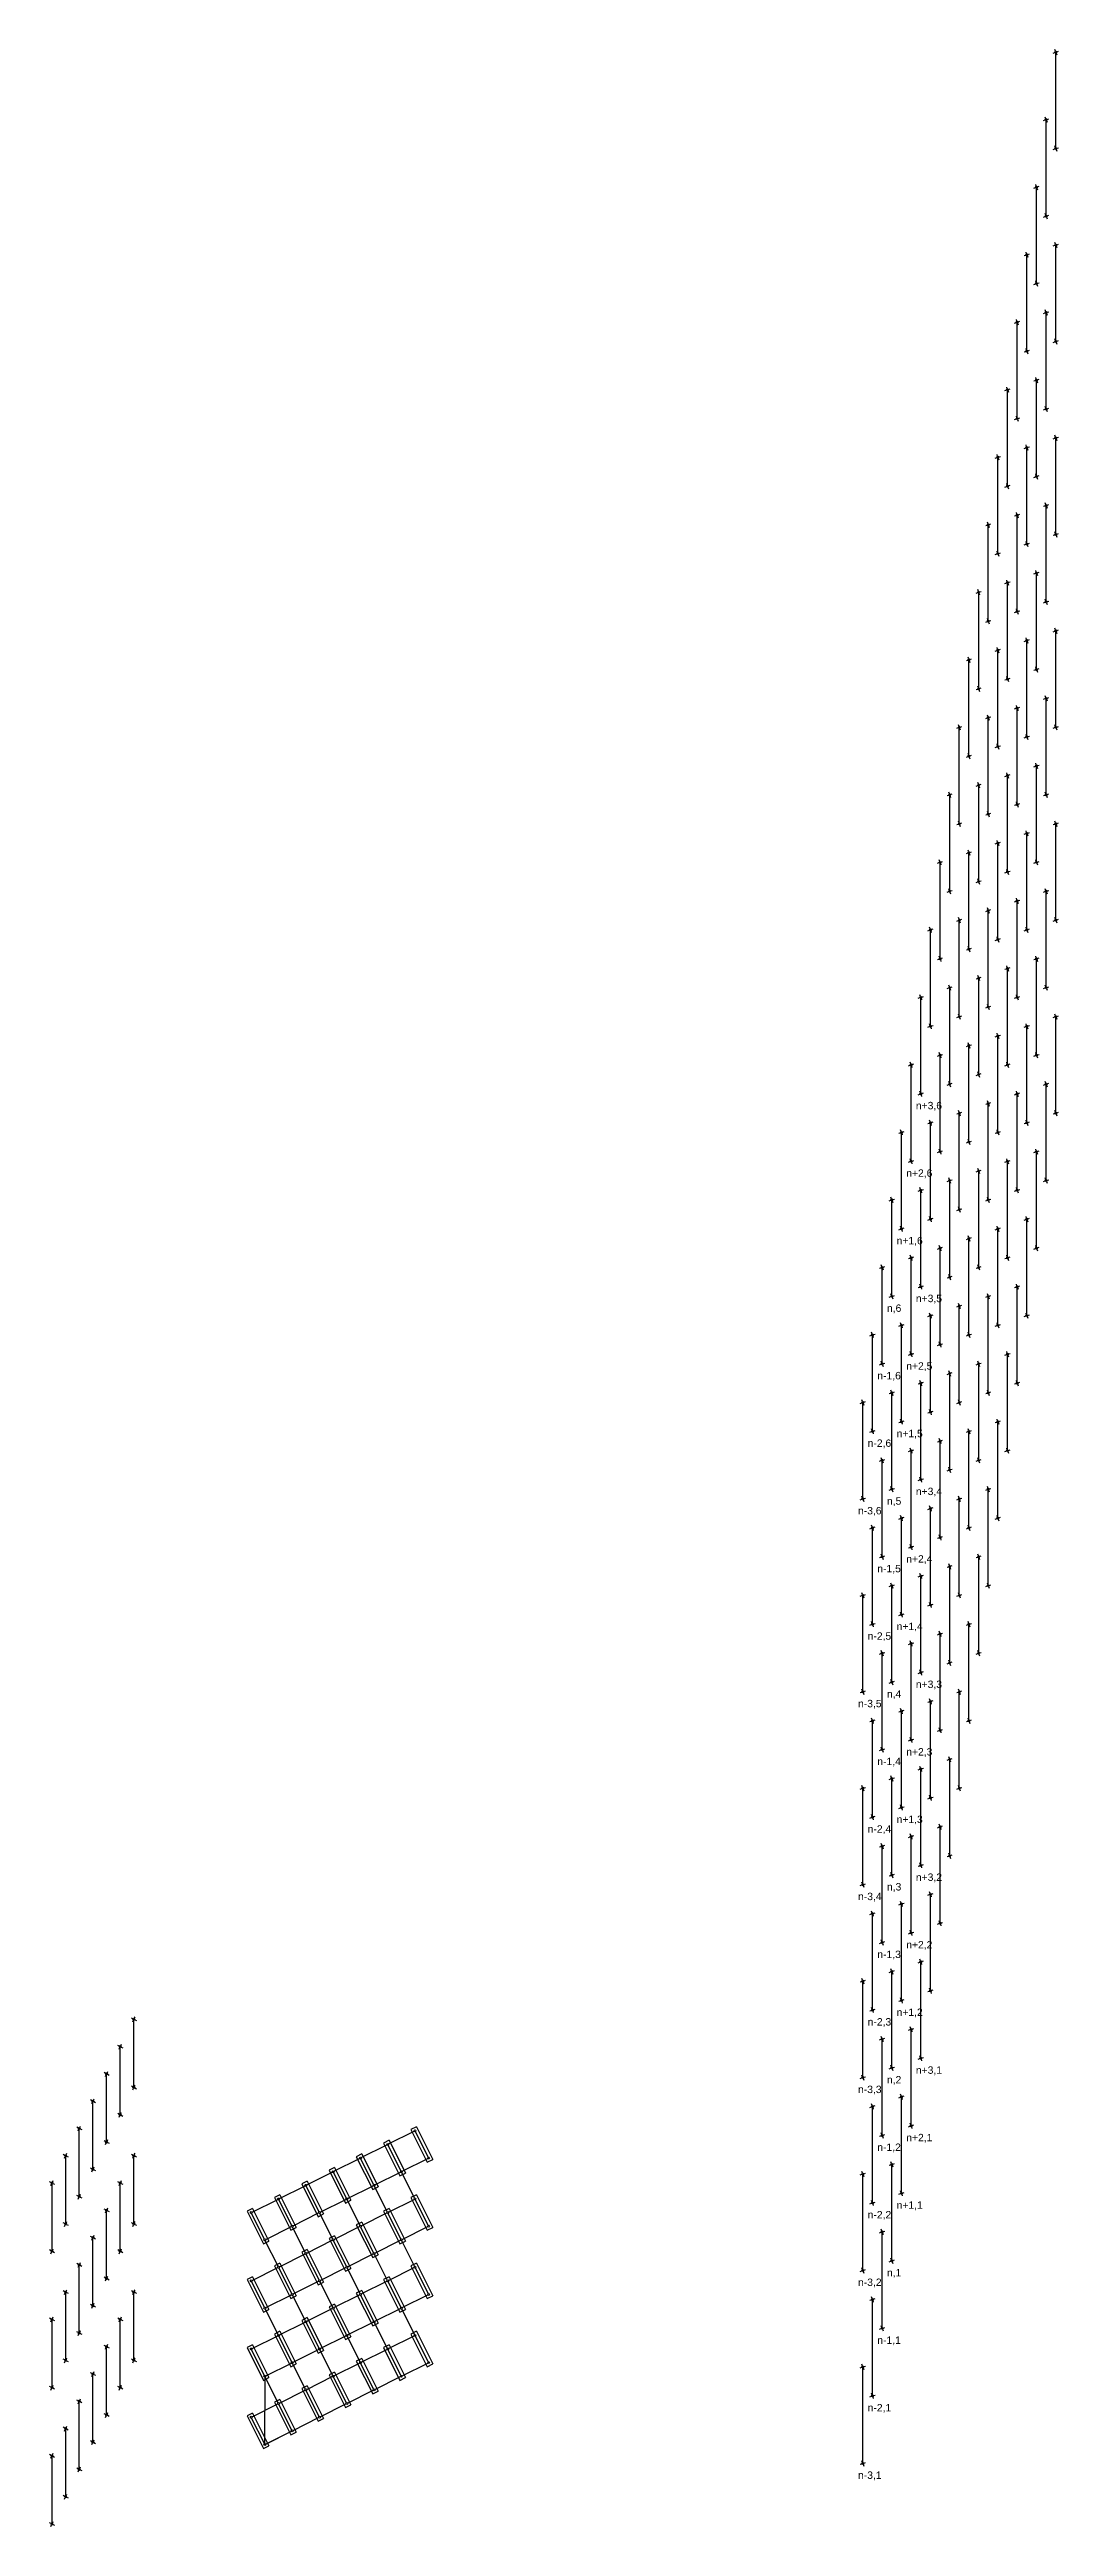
# Model space of a CAD drawing. Header units: millimetres. Extents: x 939 to 21029, y -693 to 9787.
# Drawn here: x 6653 to 8306, y 3101 to 7162 of the extents above; entities that cross this region are included whole.
import ezdxf

# ---------------------------------------------------------------- set-up
doc = ezdxf.new("R2010")
doc.units = ezdxf.units.MM
for name, color, linetype, lineweight in [('橘黄色', 30, 'Continuous', 30), ('浅蓝色', 141, 'Continuous', 30), ('灰色', 9, 'Continuous', 30), ('红色', 1, 'Continuous', 30), ('蓝色', 160, 'Continuous', 30), ('黄色', 41, 'Continuous', 30), ('黑白', 7, 'Continuous', 30)]:
    doc.layers.add(name, color=color, linetype=linetype, lineweight=lineweight)
doc.styles.get("Standard").update_dxf_attribs({"font": 'arial.ttf'})

msp = doc.modelspace()

# ---------------------------------------------------------------- texts
at = {"layer": '黑白', "char_height": 12.13, "attachment_point": 1}
for s, insert in [('n+3,6', (8072.7, 5436.6)), ('n+2,6', (8056.9, 5325.9)), ('n+1,6', (8041.1, 5215.2)), ('n+3,5', (8072.7, 5120.4)), ('n,6', (8025.3, 5104.5)), ('n+2,5', (8056.9, 5009.7)), ('n-1,6', (8009.5, 4993.9)), ('n-2,6', (7993.7, 4883.2)), ('n+1,5', (8041.1, 4899)), ('n+3,4', (8072.7, 4804.1)), ('n-3,6', (7977.9, 4772.5)), ('n,5', (8025.3, 4788.3)), ('n-1,5', (8009.5, 4677.6)), ('n+2,4', (8056.9, 4693.4)), ('n-2,5', (7993.7, 4567)), ('n+1,4', (8041.1, 4582.8)), ('n,4', (8025.3, 4472.1)), ('n+3,3', (8072.7, 4487.9)), ('n-3,5', (7977.9, 4456.3)), ('n-1,4', (8009.5, 4361.4)), ('n+2,3', (8056.9, 4377.2)), ('n+1,3', (8041.1, 4266.5)), ('n-2,4', (7993.7, 4250.7)), ('n,3', (8025.3, 4155.9)), ('n+3,2', (8072.7, 4171.7)), ('n-3,4', (7977.9, 4140.1)), ('n+2,2', (8056.9, 4061)), ('n-1,3', (8009.5, 4045.2)), ('n+1,2', (8041.1, 3950.3)), ('n-2,3', (7993.7, 3934.5)), ('n-3,3', (7977.9, 3823.8)), ('n,2', (8025.3, 3839.6)), ('n+3,1', (8072.7, 3855.4)), ('n+2,1', (8056.9, 3744.8)), ('n-1,2', (8009.5, 3729)), ('n-2,2', (7993.7, 3618.3)), ('n+1,1', (8041.1, 3634.1)), ('n-3,2', (7977.9, 3507.6)), ('n,1', (8025.3, 3523.4)), ('n-1,1', (8009.5, 3412.7)), ('n-2,1', (7993.7, 3302)), ('n-3,1', (7977.9, 3191.4))]:
    msp.add_mtext_dynamic_manual_height_columns(s, width=95.283, gutter_width=60.7, heights=[0], dxfattribs=dict(at, insert=insert))

# ---------------------------------------------------------------- linework, layer by layer
at = {"layer": '橘黄色'}
for p, q in [((8301.6, 7158.9), (8300.6, 7161.7)), ((8285.8, 7048.2), (8284.8, 7051.1)), ((8302.5, 6997.9), (8303.5, 6995.1)), ((8269.9, 6937.5), (8269, 6940.4)), ((8286.7, 6887.2), (8287.7, 6884.4)), ((8254.1, 6826.8), (8253.2, 6829.7)), ((8301.6, 6842.7), (8300.6, 6845.5)), ((8270.9, 6776.6), (8271.8, 6773.7)), ((8238.3, 6716.2), (8237.4, 6719)), ((8285.8, 6732), (8284.8, 6734.8)), ((8255.1, 6665.9), (8256, 6663)), ((8302.5, 6681.7), (8303.5, 6678.9)), ((8269.9, 6621.3), (8269, 6624.1)), ((8222.5, 6605.5), (8221.6, 6608.3)), ((8239.3, 6555.2), (8240.2, 6552.4)), ((8286.7, 6571), (8287.7, 6568.2)), ((8206.7, 6494.8), (8205.8, 6497.7)), ((8254.1, 6510.6), (8253.2, 6513.5)), ((8301.6, 6526.4), (8300.6, 6529.3)), ((8270.9, 6460.3), (8271.8, 6457.5)), ((8223.5, 6444.5), (8224.4, 6441.7)), ((8285.8, 6415.8), (8284.8, 6418.6)), ((8190.9, 6384.1), (8189.9, 6387)), ((8238.3, 6399.9), (8237.4, 6402.8)), ((8255.1, 6349.7), (8256, 6346.8)), ((8302.5, 6365.5), (8303.5, 6362.6)), ((8207.6, 6333.8), (8208.6, 6331)), ((8269.9, 6305.1), (8269, 6307.9)), ((8175.1, 6273.4), (8174.1, 6276.3)), ((8222.5, 6289.3), (8221.6, 6292.1)), ((8286.7, 6254.8), (8287.7, 6251.9)), ((8191.8, 6223.2), (8192.8, 6220.3)), ((8239.3, 6239), (8240.2, 6236.1)), ((8301.6, 6210.2), (8300.6, 6213)), ((8206.7, 6178.6), (8205.8, 6181.4)), ((8254.1, 6194.4), (8253.2, 6197.2)), ((8159.3, 6162.8), (8158.3, 6165.6)), ((8270.9, 6144.1), (8271.8, 6141.3)), ((8176, 6112.5), (8177, 6109.6)), ((8223.5, 6128.3), (8224.4, 6125.5)), ((8285.8, 6099.5), (8284.8, 6102.4)), ((8143.5, 6052.1), (8142.5, 6054.9)), ((8190.9, 6067.9), (8189.9, 6070.7)), ((8238.3, 6083.7), (8237.4, 6086.6)), ((8207.6, 6017.6), (8208.6, 6014.8)), ((8255.1, 6033.4), (8256, 6030.6)), ((8302.5, 6049.2), (8303.5, 6046.4)), ((8160.2, 6001.8), (8161.2, 5999)), ((8222.5, 5973), (8221.6, 5975.9)), ((8269.9, 5988.8), (8269, 5991.7)), ((8127.6, 5941.4), (8126.7, 5944.3)), ((8175.1, 5957.2), (8174.1, 5960.1)), ((8286.7, 5938.6), (8287.7, 5935.7)), ((8144.4, 5891.1), (8145.4, 5888.3)), ((8191.8, 5906.9), (8192.8, 5904.1)), ((8239.3, 5922.8), (8240.2, 5919.9)), ((8301.6, 5894), (8300.6, 5896.8)), ((8159.3, 5846.5), (8158.3, 5849.4)), ((8206.7, 5862.4), (8205.8, 5865.2)), ((8254.1, 5878.2), (8253.2, 5881)), ((8111.8, 5830.7), (8110.9, 5833.6)), ((8223.5, 5812.1), (8224.4, 5809.2)), ((8270.9, 5827.9), (8271.8, 5825)), ((8128.6, 5780.4), (8129.5, 5777.6)), ((8176, 5796.3), (8177, 5793.4)), ((8238.3, 5767.5), (8237.4, 5770.3)), ((8285.8, 5783.3), (8284.8, 5786.1)), ((8143.5, 5735.9), (8142.5, 5738.7)), ((8190.9, 5751.7), (8189.9, 5754.5)), ((8302.5, 5733), (8303.5, 5730.2)), ((8096, 5720), (8095.1, 5722.9)), ((8160.2, 5685.6), (8161.2, 5682.7)), ((8207.6, 5701.4), (8208.6, 5698.5)), ((8255.1, 5717.2), (8256, 5714.4)), ((8112.8, 5669.8), (8113.7, 5666.9)), ((8222.5, 5656.8), (8221.6, 5659.6)), ((8269.9, 5672.6), (8269, 5675.5)), ((8080.2, 5609.4), (8079.3, 5612.2)), ((8127.6, 5625.2), (8126.7, 5628)), ((8175.1, 5641), (8174.1, 5643.8)), ((8239.3, 5606.5), (8240.2, 5603.7)), ((8286.7, 5622.3), (8287.7, 5619.5)), ((8144.4, 5574.9), (8145.4, 5572.1)), ((8191.8, 5590.7), (8192.8, 5587.9)), ((8254.1, 5561.9), (8253.2, 5564.8)), ((8301.6, 5577.7), (8300.6, 5580.6)), ((8097, 5559.1), (8097.9, 5556.2)), ((8159.3, 5530.3), (8158.3, 5533.2)), ((8206.7, 5546.1), (8205.8, 5549)), ((8064.4, 5498.7), (8063.4, 5501.5)), ((8111.8, 5514.5), (8110.9, 5517.3)), ((8223.5, 5495.8), (8224.4, 5493)), ((8270.9, 5511.7), (8271.8, 5508.8)), ((8081.2, 5448.4), (8082.1, 5445.6)), ((8128.6, 5464.2), (8129.5, 5461.4)), ((8176, 5480), (8177, 5477.2)), ((8238.3, 5451.3), (8237.4, 5454.1)), ((8285.8, 5467.1), (8284.8, 5469.9)), ((8096, 5403.8), (8095.1, 5406.7)), ((8143.5, 5419.6), (8142.5, 5422.5)), ((8190.9, 5435.4), (8189.9, 5438.3)), ((8255.1, 5401), (8256, 5398.1)), ((8302.5, 5416.8), (8303.5, 5413.9)), ((8048.6, 5388), (8047.6, 5390.9)), ((8160.2, 5369.4), (8161.2, 5366.5)), ((8207.6, 5385.2), (8208.6, 5382.3)), ((8065.3, 5337.7), (8066.3, 5334.9)), ((8112.8, 5353.5), (8113.7, 5350.7)), ((8175.1, 5324.8), (8174.1, 5327.6)), ((8222.5, 5340.6), (8221.6, 5343.4)), ((8269.9, 5356.4), (8269, 5359.2)), ((8032.8, 5277.3), (8031.8, 5280.2)), ((8080.2, 5293.1), (8079.3, 5296)), ((8127.6, 5309), (8126.7, 5311.8)), ((8239.3, 5290.3), (8240.2, 5287.4)), ((8286.7, 5306.1), (8287.7, 5303.3)), ((8097, 5242.9), (8097.9, 5240)), ((8144.4, 5258.7), (8145.4, 5255.8)), ((8191.8, 5274.5), (8192.8, 5271.6)), ((8254.1, 5245.7), (8253.2, 5248.6)), ((8049.5, 5227), (8050.5, 5224.2)), ((8111.8, 5198.3), (8110.9, 5201.1)), ((8159.3, 5214.1), (8158.3, 5216.9)), ((8206.7, 5229.9), (8205.8, 5232.7)), ((8017, 5166.7), (8016, 5169.5)), ((8064.4, 5182.5), (8063.4, 5185.3)), ((8176, 5163.8), (8177, 5161)), ((8223.5, 5179.6), (8224.4, 5176.8)), ((8270.9, 5195.4), (8271.8, 5192.6)), ((8033.7, 5116.4), (8034.7, 5113.5)), ((8081.2, 5132.2), (8082.1, 5129.3)), ((8128.6, 5148), (8129.5, 5145.1)), ((8190.9, 5119.2), (8189.9, 5122.1)), ((8238.3, 5135), (8237.4, 5137.9)), ((8096, 5087.6), (8095.1, 5090.4)), ((8143.5, 5103.4), (8142.5, 5106.3)), ((8255.1, 5084.7), (8256, 5081.9)), ((8001.2, 5056), (8000.2, 5058.8)), ((8048.6, 5071.8), (8047.6, 5074.6)), ((8112.8, 5037.3), (8113.7, 5034.5)), ((8160.2, 5053.1), (8161.2, 5050.3)), ((8207.6, 5068.9), (8208.6, 5066.1)), ((8017.9, 5005.7), (8018.9, 5002.8)), ((8065.3, 5021.5), (8066.3, 5018.7)), ((8127.6, 4992.7), (8126.7, 4995.6)), ((8175.1, 5008.5), (8174.1, 5011.4)), ((8222.5, 5024.3), (8221.6, 5027.2)), ((8032.8, 4961.1), (8031.8, 4963.9)), ((8080.2, 4976.9), (8079.3, 4979.8)), ((8191.8, 4958.3), (8192.8, 4955.4)), ((8239.3, 4974.1), (8240.2, 4971.2)), ((7985.3, 4945.3), (7984.4, 4948.1)), ((8097, 4926.6), (8097.9, 4923.8)), ((8144.4, 4942.4), (8145.4, 4939.6)), ((8206.7, 4913.7), (8205.8, 4916.5)), ((8002.1, 4895), (8003, 4892.2)), ((8049.5, 4910.8), (8050.5, 4908)), ((8111.8, 4882), (8110.9, 4884.9)), ((8159.3, 4897.9), (8158.3, 4900.7)), ((8017, 4850.4), (8016, 4853.3)), ((8064.4, 4866.2), (8063.4, 4869.1)), ((8176, 4847.6), (8177, 4844.7)), ((8223.5, 4863.4), (8224.4, 4860.5)), ((8033.7, 4800.1), (8034.7, 4797.3)), ((8081.2, 4816), (8082.1, 4813.1)), ((8128.6, 4831.8), (8129.5, 4828.9)), ((8190.9, 4803), (8189.9, 4805.8)), ((7986.3, 4784.3), (7987.2, 4781.5)), ((8048.6, 4755.6), (8047.6, 4758.4)), ((8096, 4771.4), (8095.1, 4774.2)), ((8143.5, 4787.2), (8142.5, 4790)), ((8207.6, 4752.7), (8208.6, 4749.9)), ((8001.2, 4739.7), (8000.2, 4742.6)), ((8112.8, 4721.1), (8113.7, 4718.2)), ((8160.2, 4736.9), (8161.2, 4734.1)), ((8017.9, 4689.5), (8018.9, 4686.6)), ((8065.3, 4705.3), (8066.3, 4702.4)), ((8127.6, 4676.5), (8126.7, 4679.3)), ((8175.1, 4692.3), (8174.1, 4695.2)), ((7985.3, 4629.1), (7984.4, 4631.9)), ((8032.8, 4644.9), (8031.8, 4647.7)), ((8080.2, 4660.7), (8079.3, 4663.5)), ((8191.8, 4642), (8192.8, 4639.2)), ((8049.5, 4594.6), (8050.5, 4591.7)), ((8097, 4610.4), (8097.9, 4607.6)), ((8144.4, 4626.2), (8145.4, 4623.4)), ((8002.1, 4578.8), (8003, 4575.9)), ((8064.4, 4550), (8063.4, 4552.9)), ((8111.8, 4565.8), (8110.9, 4568.7)), ((8159.3, 4581.6), (8158.3, 4584.5)), ((8017, 4534.2), (8016, 4537)), ((8128.6, 4515.5), (8129.5, 4512.7)), ((8176, 4531.3), (8177, 4528.5)), ((7986.3, 4468.1), (7987.2, 4465.3)), ((8033.7, 4483.9), (8034.7, 4481.1)), ((8081.2, 4499.7), (8082.1, 4496.9)), ((8143.5, 4470.9), (8142.5, 4473.8)), ((8001.2, 4423.5), (8000.2, 4426.4)), ((8048.6, 4439.3), (8047.6, 4442.2)), ((8096, 4455.1), (8095.1, 4458)), ((8065.3, 4389), (8066.3, 4386.2)), ((8112.8, 4404.9), (8113.7, 4402)), ((8160.2, 4420.7), (8161.2, 4417.8)), ((8017.9, 4373.2), (8018.9, 4370.4)), ((8080.2, 4344.5), (8079.3, 4347.3)), ((8127.6, 4360.3), (8126.7, 4363.1)), ((7985.3, 4312.8), (7984.4, 4315.7)), ((8032.8, 4328.6), (8031.8, 4331.5)), ((8144.4, 4310), (8145.4, 4307.1)), ((8049.5, 4278.4), (8050.5, 4275.5)), ((8097, 4294.2), (8097.9, 4291.3)), ((8002.1, 4262.6), (8003, 4259.7)), ((8064.4, 4233.8), (8063.4, 4236.6)), ((8111.8, 4249.6), (8110.9, 4252.4)), ((8017, 4218), (8016, 4220.8)), ((8081.2, 4183.5), (8082.1, 4180.7)), ((8128.6, 4199.3), (8129.5, 4196.5)), ((7986.3, 4151.9), (7987.2, 4149)), ((8033.7, 4167.7), (8034.7, 4164.8)), ((8096, 4138.9), (8095.1, 4141.8)), ((8001.2, 4107.3), (8000.2, 4110.1)), ((8048.6, 4123.1), (8047.6, 4125.9)), ((8065.3, 4072.8), (8066.3, 4070)), ((8112.8, 4088.6), (8113.7, 4085.8)), ((8017.9, 4057), (8018.9, 4054.2)), ((8080.2, 4028.2), (8079.3, 4031.1)), ((7985.3, 3996.6), (7984.4, 3999.5)), ((8032.8, 4012.4), (8031.8, 4015.3)), ((8002.1, 3946.3), (8003, 3943.5)), ((8049.5, 3962.1), (8050.5, 3959.3)), ((8097, 3978), (8097.9, 3975.1)), ((6790, 3933.3), (6787.3, 3934.6)), ((8017, 3901.7), (8016, 3904.6)), ((8064.4, 3917.6), (8063.4, 3920.4)), ((6767.7, 3888.5), (6765, 3889.9)), ((8081.2, 3867.3), (8082.1, 3864.4)), ((6745.3, 3843.8), (6742.6, 3845.2)), ((6792.7, 3820.1), (6795.4, 3818.8)), ((7986.3, 3835.6), (7987.2, 3832.8)), ((8033.7, 3851.5), (8034.7, 3848.6)), ((6722.9, 3799.1), (6720.3, 3800.4)), ((8001.2, 3791.1), (8000.2, 3793.9)), ((8048.6, 3806.9), (8047.6, 3809.7)), ((6700.6, 3754.4), (6697.9, 3755.7)), ((6770.4, 3775.4), (6773, 3774)), ((8017.9, 3740.8), (8018.9, 3737.9)), ((8065.3, 3756.6), (8066.3, 3753.7)), ((6678.2, 3709.6), (6675.5, 3711)), ((6748, 3730.7), (6750.7, 3729.3)), ((6790, 3709.6), (6787.3, 3711)), ((8032.8, 3696.2), (8031.8, 3699)), ((6655.9, 3664.9), (6653.2, 3666.3)), ((6725.6, 3685.9), (6728.3, 3684.6)), ((6767.7, 3664.9), (6765, 3666.3)), ((7206.6, 3617.1), (7185.6, 3659.1)), ((7251.3, 3639.5), (7230.3, 3681.5)), ((7985.3, 3680.4), (7984.4, 3683.2)), ((6703.3, 3641.2), (6706, 3639.9)), ((6745.3, 3620.2), (6742.6, 3621.5)), ((7117.2, 3572.4), (7096.1, 3614.4)), ((7161.9, 3594.7), (7140.9, 3636.8)), ((8002.1, 3630.1), (8003, 3627.3)), ((8049.5, 3645.9), (8050.5, 3643.1)), ((6680.9, 3596.5), (6683.6, 3595.2)), ((6722.9, 3575.5), (6720.3, 3576.8)), ((6792.7, 3596.5), (6795.4, 3595.2)), ((7072.4, 3550), (7051.4, 3592.1)), ((8017, 3585.5), (8016, 3588.4)), ((6658.5, 3551.8), (6661.2, 3550.4)), ((6770.4, 3551.8), (6773, 3550.4)), ((7027.7, 3527.7), (7006.7, 3569.7)), ((7206.6, 3505.3), (7185.6, 3547.3)), ((7251.3, 3527.7), (7230.3, 3569.7)), ((8033.7, 3535.2), (8034.7, 3532.4)), ((6700.6, 3530.8), (6697.9, 3532.1)), ((6748, 3507.1), (6750.7, 3505.7)), ((7117.2, 3460.6), (7096.1, 3502.6)), ((7161.9, 3482.9), (7140.9, 3525)), ((7986.3, 3519.4), (7987.2, 3516.6)), ((6678.2, 3486), (6675.5, 3487.4)), ((6725.6, 3462.3), (6728.3, 3461)), ((6790, 3486), (6787.3, 3487.4)), ((7027.7, 3415.9), (7006.7, 3457.9)), ((7072.4, 3438.2), (7051.4, 3480.3)), ((7251.3, 3415.9), (7230.3, 3457.9)), ((8001.2, 3474.8), (8000.2, 3477.7)), ((6655.9, 3441.3), (6653.2, 3442.7)), ((6703.3, 3417.6), (6706, 3416.3)), ((6767.7, 3441.3), (6765, 3442.7)), ((7161.9, 3371.1), (7140.9, 3413.2)), ((7206.6, 3393.5), (7185.6, 3435.5)), ((8017.9, 3424.6), (8018.9, 3421.7)), ((6680.9, 3372.9), (6683.6, 3371.6)), ((6745.3, 3396.6), (6742.6, 3397.9)), ((6792.7, 3372.9), (6795.4, 3371.6)), ((7117.2, 3348.8), (7096.1, 3390.8)), ((6722.9, 3351.9), (6720.3, 3353.2)), ((7027.7, 3304), (7006.7, 3346.1)), ((7072.4, 3326.4), (7051.4, 3368.4)), ((7985.3, 3364.2), (7984.4, 3367)), ((6658.5, 3328.2), (6661.2, 3326.8)), ((6700.6, 3307.2), (6697.9, 3308.5)), ((6770.4, 3328.2), (6773, 3326.8)), ((8002.1, 3313.9), (8003, 3311)), ((6678.2, 3262.4), (6675.5, 3263.8)), ((6748, 3283.5), (6750.7, 3282.1)), ((6655.9, 3217.7), (6653.2, 3219.1)), ((6725.6, 3238.7), (6728.3, 3237.4)), ((6703.3, 3194), (6706, 3192.7)), ((7986.3, 3203.2), (7987.2, 3200.3)), ((6680.9, 3149.3), (6683.6, 3147.9)), ((6658.5, 3104.6), (6661.2, 3103.2))]:
    msp.add_line(p, q, dxfattribs=at)
at = {"layer": '浅蓝色'}
for p, q in [((8302.5, 7156), (8303.5, 7153.2)), ((8286.7, 7045.4), (8287.7, 7042.5)), ((8301.6, 7000.8), (8300.6, 7003.6)), ((8270.9, 6934.7), (8271.8, 6931.8)), ((8285.8, 6890.1), (8284.8, 6892.9)), ((8255.1, 6824), (8256, 6821.2)), ((8302.5, 6839.8), (8303.5, 6837)), ((8269.9, 6779.4), (8269, 6782.3)), ((8239.3, 6713.3), (8240.2, 6710.5)), ((8286.7, 6729.1), (8287.7, 6726.3)), ((8254.1, 6668.7), (8253.2, 6671.6)), ((8301.6, 6684.5), (8300.6, 6687.4)), ((8223.5, 6602.6), (8224.4, 6599.8)), ((8270.9, 6618.5), (8271.8, 6615.6)), ((8238.3, 6558.1), (8237.4, 6560.9)), ((8285.8, 6573.9), (8284.8, 6576.7)), ((8255.1, 6507.8), (8256, 6504.9)), ((8302.5, 6523.6), (8303.5, 6520.7)), ((8207.6, 6492), (8208.6, 6489.1)), ((8269.9, 6463.2), (8269, 6466)), ((8222.5, 6447.4), (8221.6, 6450.2)), ((8191.8, 6381.3), (8192.8, 6378.4)), ((8239.3, 6397.1), (8240.2, 6394.2)), ((8286.7, 6412.9), (8287.7, 6410.1)), ((8206.7, 6336.7), (8205.8, 6339.5)), ((8254.1, 6352.5), (8253.2, 6355.4)), ((8301.6, 6368.3), (8300.6, 6371.2)), ((8270.9, 6302.2), (8271.8, 6299.4)), ((8176, 6270.6), (8177, 6267.8)), ((8223.5, 6286.4), (8224.4, 6283.6)), ((8285.8, 6257.6), (8284.8, 6260.5)), ((8190.9, 6226), (8189.9, 6228.9)), ((8238.3, 6241.8), (8237.4, 6244.7)), ((8207.6, 6175.7), (8208.6, 6172.9)), ((8255.1, 6191.5), (8256, 6188.7)), ((8302.5, 6207.4), (8303.5, 6204.5)), ((8160.2, 6159.9), (8161.2, 6157.1)), ((8222.5, 6131.1), (8221.6, 6134)), ((8269.9, 6147), (8269, 6149.8)), ((8175.1, 6115.3), (8174.1, 6118.2)), ((8286.7, 6096.7), (8287.7, 6093.8)), ((8191.8, 6065.1), (8192.8, 6062.2)), ((8239.3, 6080.9), (8240.2, 6078)), ((8301.6, 6052.1), (8300.6, 6054.9)), ((8144.4, 6049.2), (8145.4, 6046.4)), ((8206.7, 6020.5), (8205.8, 6023.3)), ((8254.1, 6036.3), (8253.2, 6039.1)), ((8159.3, 6004.7), (8158.3, 6007.5)), ((8223.5, 5970.2), (8224.4, 5967.3)), ((8270.9, 5986), (8271.8, 5983.2)), ((8128.6, 5938.6), (8129.5, 5935.7)), ((8176, 5954.4), (8177, 5951.5)), ((8238.3, 5925.6), (8237.4, 5928.4)), ((8285.8, 5941.4), (8284.8, 5944.3)), ((8143.5, 5894), (8142.5, 5896.8)), ((8190.9, 5909.8), (8189.9, 5912.6)), ((8302.5, 5891.1), (8303.5, 5888.3)), ((8207.6, 5859.5), (8208.6, 5856.7)), ((8255.1, 5875.3), (8256, 5872.5)), ((8112.8, 5827.9), (8113.7, 5825)), ((8160.2, 5843.7), (8161.2, 5840.8)), ((8222.5, 5814.9), (8221.6, 5817.8)), ((8269.9, 5830.7), (8269, 5833.6)), ((8127.6, 5783.3), (8126.7, 5786.1)), ((8175.1, 5799.1), (8174.1, 5802)), ((8286.7, 5780.4), (8287.7, 5777.6)), ((8144.4, 5733), (8145.4, 5730.2)), ((8191.8, 5748.8), (8192.8, 5746)), ((8239.3, 5764.6), (8240.2, 5761.8)), ((8301.6, 5735.9), (8300.6, 5738.7)), ((8097, 5717.2), (8097.9, 5714.4)), ((8159.3, 5688.4), (8158.3, 5691.3)), ((8206.7, 5704.2), (8205.8, 5707.1)), ((8254.1, 5720), (8253.2, 5722.9)), ((8111.8, 5672.6), (8110.9, 5675.5)), ((8223.5, 5654), (8224.4, 5651.1)), ((8270.9, 5669.8), (8271.8, 5666.9)), ((8081.2, 5606.5), (8082.1, 5603.7)), ((8128.6, 5622.3), (8129.5, 5619.5)), ((8176, 5638.1), (8177, 5635.3)), ((8238.3, 5609.4), (8237.4, 5612.2)), ((8285.8, 5625.2), (8284.8, 5628)), ((8096, 5561.9), (8095.1, 5564.8)), ((8143.5, 5577.7), (8142.5, 5580.6)), ((8190.9, 5593.6), (8189.9, 5596.4)), ((8302.5, 5574.9), (8303.5, 5572.1)), ((8160.2, 5527.5), (8161.2, 5524.6)), ((8207.6, 5543.3), (8208.6, 5540.4)), ((8255.1, 5559.1), (8256, 5556.2)), ((8065.3, 5495.8), (8066.3, 5493)), ((8112.8, 5511.7), (8113.7, 5508.8)), ((8175.1, 5482.9), (8174.1, 5485.7)), ((8222.5, 5498.7), (8221.6, 5501.5)), ((8269.9, 5514.5), (8269, 5517.3)), ((8080.2, 5451.3), (8079.3, 5454.1)), ((8127.6, 5467.1), (8126.7, 5469.9)), ((8239.3, 5448.4), (8240.2, 5445.6)), ((8286.7, 5464.2), (8287.7, 5461.4)), ((8097, 5401), (8097.9, 5398.1)), ((8144.4, 5416.8), (8145.4, 5413.9)), ((8191.8, 5432.6), (8192.8, 5429.8)), ((8254.1, 5403.8), (8253.2, 5406.7)), ((8301.6, 5419.6), (8300.6, 5422.5)), ((8049.5, 5385.2), (8050.5, 5382.3)), ((8159.3, 5372.2), (8158.3, 5375)), ((8206.7, 5388), (8205.8, 5390.9)), ((8064.4, 5340.6), (8063.4, 5343.4)), ((8111.8, 5356.4), (8110.9, 5359.2)), ((8176, 5321.9), (8177, 5319.1)), ((8223.5, 5337.7), (8224.4, 5334.9)), ((8270.9, 5353.5), (8271.8, 5350.7)), ((8081.2, 5290.3), (8082.1, 5287.4)), ((8128.6, 5306.1), (8129.5, 5303.3)), ((8190.9, 5277.3), (8189.9, 5280.2)), ((8238.3, 5293.1), (8237.4, 5296)), ((8285.8, 5309), (8284.8, 5311.8)), ((8033.7, 5274.5), (8034.7, 5271.6)), ((8096, 5245.7), (8095.1, 5248.6)), ((8143.5, 5261.5), (8142.5, 5264.4)), ((8255.1, 5242.9), (8256, 5240)), ((8048.6, 5229.9), (8047.6, 5232.7)), ((8160.2, 5211.2), (8161.2, 5208.4)), ((8207.6, 5227), (8208.6, 5224.2)), ((8269.9, 5198.3), (8269, 5201.1)), ((8017.9, 5163.8), (8018.9, 5161)), ((8065.3, 5179.6), (8066.3, 5176.8)), ((8112.8, 5195.4), (8113.7, 5192.6)), ((8175.1, 5166.7), (8174.1, 5169.5)), ((8222.5, 5182.5), (8221.6, 5185.3)), ((8032.8, 5119.2), (8031.8, 5122.1)), ((8080.2, 5135), (8079.3, 5137.9)), ((8127.6, 5150.8), (8126.7, 5153.7)), ((8191.8, 5116.4), (8192.8, 5113.5)), ((8239.3, 5132.2), (8240.2, 5129.3)), ((8097, 5084.7), (8097.9, 5081.9)), ((8144.4, 5100.6), (8145.4, 5097.7)), ((8254.1, 5087.6), (8253.2, 5090.4)), ((8002.1, 5053.1), (8003, 5050.3)), ((8049.5, 5068.9), (8050.5, 5066.1)), ((8111.8, 5040.2), (8110.9, 5043)), ((8159.3, 5056), (8158.3, 5058.8)), ((8206.7, 5071.8), (8205.8, 5074.6)), ((8017, 5008.5), (8016, 5011.4)), ((8064.4, 5024.3), (8063.4, 5027.2)), ((8176, 5005.7), (8177, 5002.8)), ((8223.5, 5021.5), (8224.4, 5018.7)), ((8033.7, 4958.3), (8034.7, 4955.4)), ((8081.2, 4974.1), (8082.1, 4971.2)), ((8128.6, 4989.9), (8129.5, 4987)), ((8190.9, 4961.1), (8189.9, 4963.9)), ((8238.3, 4976.9), (8237.4, 4979.8)), ((7986.3, 4942.4), (7987.2, 4939.6)), ((8048.6, 4913.7), (8047.6, 4916.5)), ((8096, 4929.5), (8095.1, 4932.3)), ((8143.5, 4945.3), (8142.5, 4948.1)), ((8001.2, 4897.9), (8000.2, 4900.7)), ((8112.8, 4879.2), (8113.7, 4876.4)), ((8160.2, 4895), (8161.2, 4892.2)), ((8207.6, 4910.8), (8208.6, 4908)), ((8017.9, 4847.6), (8018.9, 4844.7)), ((8065.3, 4863.4), (8066.3, 4860.5)), ((8127.6, 4834.6), (8126.7, 4837.5)), ((8175.1, 4850.4), (8174.1, 4853.3)), ((8222.5, 4866.2), (8221.6, 4869.1)), ((8032.8, 4803), (8031.8, 4805.8)), ((8080.2, 4818.8), (8079.3, 4821.6)), ((8191.8, 4800.1), (8192.8, 4797.3)), ((7985.3, 4787.2), (7984.4, 4790)), ((8049.5, 4752.7), (8050.5, 4749.9)), ((8097, 4768.5), (8097.9, 4765.7)), ((8144.4, 4784.3), (8145.4, 4781.5)), ((8206.7, 4755.6), (8205.8, 4758.4)), ((8002.1, 4736.9), (8003, 4734.1)), ((8064.4, 4708.1), (8063.4, 4711)), ((8111.8, 4723.9), (8110.9, 4726.8)), ((8159.3, 4739.7), (8158.3, 4742.6)), ((8017, 4692.3), (8016, 4695.2)), ((8128.6, 4673.7), (8129.5, 4670.8)), ((8176, 4689.5), (8177, 4686.6)), ((8033.7, 4642), (8034.7, 4639.2)), ((8081.2, 4657.8), (8082.1, 4655)), ((8143.5, 4629.1), (8142.5, 4631.9)), ((8190.9, 4644.9), (8189.9, 4647.7)), ((7986.3, 4626.2), (7987.2, 4623.4)), ((8048.6, 4597.4), (8047.6, 4600.3)), ((8096, 4613.3), (8095.1, 4616.1)), ((8001.2, 4581.6), (8000.2, 4584.5)), ((8112.8, 4563), (8113.7, 4560.1)), ((8160.2, 4578.8), (8161.2, 4575.9)), ((8017.9, 4531.3), (8018.9, 4528.5)), ((8065.3, 4547.2), (8066.3, 4544.3)), ((8127.6, 4518.4), (8126.7, 4521.2)), ((8175.1, 4534.2), (8174.1, 4537)), ((7985.3, 4470.9), (7984.4, 4473.8)), ((8032.8, 4486.8), (8031.8, 4489.6)), ((8080.2, 4502.6), (8079.3, 4505.4)), ((8144.4, 4468.1), (8145.4, 4465.3)), ((8049.5, 4436.5), (8050.5, 4433.6)), ((8097, 4452.3), (8097.9, 4449.4)), ((8159.3, 4423.5), (8158.3, 4426.4)), ((8002.1, 4420.7), (8003, 4417.8)), ((8064.4, 4391.9), (8063.4, 4394.7)), ((8111.8, 4407.7), (8110.9, 4410.5)), ((8017, 4376.1), (8016, 4378.9)), ((8128.6, 4357.4), (8129.5, 4354.6)), ((7986.3, 4310), (7987.2, 4307.1)), ((8033.7, 4325.8), (8034.7, 4323)), ((8081.2, 4341.6), (8082.1, 4338.8)), ((8143.5, 4312.8), (8142.5, 4315.7)), ((8001.2, 4265.4), (8000.2, 4268.2)), ((8048.6, 4281.2), (8047.6, 4284.1)), ((8096, 4297), (8095.1, 4299.9)), ((8065.3, 4230.9), (8066.3, 4228.1)), ((8112.8, 4246.7), (8113.7, 4243.9)), ((8017.9, 4215.1), (8018.9, 4212.3)), ((8080.2, 4186.3), (8079.3, 4189.2)), ((8127.6, 4202.2), (8126.7, 4205)), ((7985.3, 4154.7), (7984.4, 4157.6)), ((8032.8, 4170.5), (8031.8, 4173.4)), ((8002.1, 4104.4), (8003, 4101.6)), ((8049.5, 4120.3), (8050.5, 4117.4)), ((8097, 4136.1), (8097.9, 4133.2)), ((8017, 4059.9), (8016, 4062.7)), ((8064.4, 4075.7), (8063.4, 4078.5)), ((8111.8, 4091.5), (8110.9, 4094.3)), ((8081.2, 4025.4), (8082.1, 4022.5)), ((7986.3, 3993.8), (7987.2, 3990.9)), ((8033.7, 4009.6), (8034.7, 4006.7)), ((8096, 3980.8), (8095.1, 3983.6)), ((8001.2, 3949.2), (8000.2, 3952)), ((8048.6, 3965), (8047.6, 3967.8)), ((6792.7, 3931.9), (6795.4, 3930.6)), ((8017.9, 3898.9), (8018.9, 3896)), ((8065.3, 3914.7), (8066.3, 3911.9)), ((6770.4, 3887.2), (6773, 3885.8)), ((8080.2, 3870.1), (8079.3, 3873)), ((6748, 3842.5), (6750.7, 3841.1)), ((6790, 3821.5), (6787.3, 3822.8)), ((7985.3, 3838.5), (7984.4, 3841.3)), ((8032.8, 3854.3), (8031.8, 3857.2)), ((6725.6, 3797.7), (6728.3, 3796.4)), ((6767.7, 3776.7), (6765, 3778.1)), ((8002.1, 3788.2), (8003, 3785.4)), ((8049.5, 3804), (8050.5, 3801.2)), ((6703.3, 3753), (6706, 3751.7)), ((7273.7, 3706.5), (7252.7, 3748.6)), ((8017, 3743.6), (8016, 3746.5)), ((8064.4, 3759.4), (8063.4, 3762.3)), ((6680.9, 3708.3), (6683.6, 3707)), ((6745.3, 3732), (6742.6, 3733.3)), ((6792.7, 3708.3), (6795.4, 3707)), ((7184.2, 3661.8), (7163.2, 3703.9)), ((7229, 3684.2), (7207.9, 3726.2)), ((6658.5, 3663.6), (6661.2, 3662.2)), ((6722.9, 3687.3), (6720.3, 3688.6)), ((6770.4, 3663.6), (6773, 3662.2)), ((7094.8, 3617.1), (7073.8, 3659.1)), ((7139.5, 3639.5), (7118.5, 3681.5)), ((7986.3, 3677.5), (7987.2, 3674.7)), ((8033.7, 3693.3), (8034.7, 3690.5)), ((6700.6, 3642.6), (6697.9, 3643.9)), ((6748, 3618.9), (6750.7, 3617.5)), ((7005.4, 3572.4), (6984.3, 3614.4)), ((7050.1, 3594.7), (7029.1, 3636.8)), ((7229, 3572.4), (7207.9, 3614.4)), ((7273.7, 3594.7), (7252.7, 3636.8)), ((8001.2, 3632.9), (8000.2, 3635.8)), ((8048.6, 3648.8), (8047.6, 3651.6)), ((6678.2, 3597.8), (6675.5, 3599.2)), ((6725.6, 3574.1), (6728.3, 3572.8)), ((6790, 3597.8), (6787.3, 3599.2)), ((7184.2, 3550), (7163.2, 3592.1)), ((8017.9, 3582.7), (8018.9, 3579.8)), ((6655.9, 3553.1), (6653.2, 3554.5)), ((6767.7, 3553.1), (6765, 3554.5)), ((7094.8, 3505.3), (7073.8, 3547.3)), ((7139.5, 3527.7), (7118.5, 3569.7)), ((8032.8, 3538.1), (8031.8, 3540.9)), ((6703.3, 3529.4), (6706, 3528.1)), ((6745.3, 3508.4), (6742.6, 3509.7)), ((7005.4, 3460.6), (6984.3, 3502.6)), ((7050.1, 3482.9), (7029.1, 3525)), ((7229, 3460.6), (7207.9, 3502.6)), ((7273.7, 3482.9), (7252.7, 3525)), ((7985.3, 3522.3), (7984.4, 3525.1)), ((6680.9, 3484.7), (6683.6, 3483.4)), ((6722.9, 3463.7), (6720.3, 3465)), ((6792.7, 3484.7), (6795.4, 3483.4)), ((7139.5, 3415.9), (7118.5, 3457.9)), ((7184.2, 3438.2), (7163.2, 3480.3)), ((8002.1, 3472), (8003, 3469.1)), ((6658.5, 3440), (6661.2, 3438.6)), ((6700.6, 3419), (6697.9, 3420.3)), ((6770.4, 3440), (6773, 3438.6)), ((7050.1, 3371.1), (7029.1, 3413.2)), ((7094.8, 3393.5), (7073.8, 3435.5)), ((7273.7, 3371.1), (7252.7, 3413.2)), ((8017, 3427.4), (8016, 3430.2)), ((6678.2, 3374.2), (6675.5, 3375.6)), ((6748, 3395.3), (6750.7, 3393.9)), ((6790, 3374.2), (6787.3, 3375.6)), ((7005.4, 3348.8), (6984.3, 3390.8)), ((7229, 3348.8), (7207.9, 3390.8)), ((6655.9, 3329.5), (6653.2, 3330.9)), ((6725.6, 3350.5), (6728.3, 3349.2)), ((6767.7, 3329.5), (6765, 3330.9)), ((7139.5, 3304), (7118.5, 3346.1)), ((7184.2, 3326.4), (7163.2, 3368.4)), ((7986.3, 3361.3), (7987.2, 3358.5)), ((6703.3, 3305.8), (6706, 3304.5)), ((7050.1, 3259.3), (7029.1, 3301.4)), ((7094.8, 3281.7), (7073.8, 3323.7)), ((8001.2, 3316.7), (8000.2, 3319.6)), ((6680.9, 3261.1), (6683.6, 3259.8)), ((6745.3, 3284.8), (6742.6, 3286.1)), ((7005.4, 3237), (6984.3, 3279)), ((6658.5, 3216.4), (6661.2, 3215)), ((6722.9, 3240.1), (6720.3, 3241.4)), ((7985.3, 3206), (7984.4, 3208.9)), ((6700.6, 3195.4), (6697.9, 3196.7)), ((6678.2, 3150.6), (6675.5, 3152)), ((6655.9, 3105.9), (6653.2, 3107.3))]:
    msp.add_line(p, q, dxfattribs=at)
at = {"layer": '灰色'}
for p, q in [((8297.8, 7156), (8300.6, 7157)), ((8303.5, 7157.9), (8306.3, 7158.9)), ((8282, 7045.4), (8284.8, 7046.3)), ((8287.7, 7047.3), (8290.5, 7048.2)), ((8297.8, 6997.9), (8300.6, 6998.9)), ((8303.5, 6999.8), (8306.3, 7000.8)), ((8266.1, 6934.7), (8269, 6935.6)), ((8271.8, 6936.6), (8274.7, 6937.5)), ((8282, 6887.2), (8284.8, 6888.2)), ((8287.7, 6889.1), (8290.5, 6890.1)), ((8250.3, 6824), (8253.2, 6824.9)), ((8256, 6825.9), (8258.9, 6826.8)), ((8297.8, 6839.8), (8300.6, 6840.8)), ((8303.5, 6841.7), (8306.3, 6842.7)), ((8266.1, 6776.6), (8269, 6777.5)), ((8271.8, 6778.5), (8274.7, 6779.4)), ((8234.5, 6713.3), (8237.4, 6714.3)), ((8240.2, 6715.2), (8243.1, 6716.2)), ((8282, 6729.1), (8284.8, 6730.1)), ((8287.7, 6731), (8290.5, 6732)), ((8250.3, 6665.9), (8253.2, 6666.8)), ((8256, 6667.8), (8258.9, 6668.7)), ((8297.8, 6681.7), (8300.6, 6682.6)), ((8303.5, 6683.6), (8306.3, 6684.5)), ((8266.1, 6618.5), (8269, 6619.4)), ((8271.8, 6620.3), (8274.7, 6621.3)), ((8218.7, 6602.6), (8221.6, 6603.6)), ((8224.4, 6604.5), (8227.3, 6605.5)), ((8234.5, 6555.2), (8237.4, 6556.2)), ((8240.2, 6557.1), (8243.1, 6558.1)), ((8282, 6571), (8284.8, 6572)), ((8287.7, 6572.9), (8290.5, 6573.9)), ((8250.3, 6507.8), (8253.2, 6508.7)), ((8256, 6509.7), (8258.9, 6510.6)), ((8297.8, 6523.6), (8300.6, 6524.5)), ((8303.5, 6525.5), (8306.3, 6526.4)), ((8202.9, 6492), (8205.8, 6492.9)), ((8208.6, 6493.9), (8211.4, 6494.8)), ((8266.1, 6460.3), (8269, 6461.3)), ((8271.8, 6462.2), (8274.7, 6463.2)), ((8218.7, 6444.5), (8221.6, 6445.5)), ((8224.4, 6446.4), (8227.3, 6447.4)), ((8287.7, 6414.8), (8290.5, 6415.8)), ((8187.1, 6381.3), (8189.9, 6382.2)), ((8192.8, 6383.2), (8195.6, 6384.1)), ((8234.5, 6397.1), (8237.4, 6398)), ((8240.2, 6399), (8243.1, 6399.9)), ((8282, 6412.9), (8284.8, 6413.9)), ((8202.9, 6333.8), (8205.8, 6334.8)), ((8208.6, 6335.7), (8211.4, 6336.7)), ((8250.3, 6349.7), (8253.2, 6350.6)), ((8256, 6351.6), (8258.9, 6352.5)), ((8297.8, 6365.5), (8300.6, 6366.4)), ((8303.5, 6367.4), (8306.3, 6368.3)), ((8266.1, 6302.2), (8269, 6303.2)), ((8271.8, 6304.1), (8274.7, 6305.1)), ((8171.3, 6270.6), (8174.1, 6271.6)), ((8177, 6272.5), (8179.8, 6273.4)), ((8218.7, 6286.4), (8221.6, 6287.4)), ((8224.4, 6288.3), (8227.3, 6289.3)), ((8282, 6254.8), (8284.8, 6255.7)), ((8287.7, 6256.7), (8290.5, 6257.6)), ((8187.1, 6223.2), (8189.9, 6224.1)), ((8192.8, 6225.1), (8195.6, 6226)), ((8234.5, 6239), (8237.4, 6239.9)), ((8240.2, 6240.9), (8243.1, 6241.8)), ((8202.9, 6175.7), (8205.8, 6176.7)), ((8208.6, 6177.6), (8211.4, 6178.6)), ((8250.3, 6191.5), (8253.2, 6192.5)), ((8256, 6193.4), (8258.9, 6194.4)), ((8297.8, 6207.4), (8300.6, 6208.3)), ((8303.5, 6209.3), (8306.3, 6210.2)), ((8155.5, 6159.9), (8158.3, 6160.9)), ((8161.2, 6161.8), (8164, 6162.8)), ((8266.1, 6144.1), (8269, 6145.1)), ((8271.8, 6146), (8274.7, 6147)), ((8171.3, 6112.5), (8174.1, 6113.4)), ((8177, 6114.4), (8179.8, 6115.3)), ((8218.7, 6128.3), (8221.6, 6129.2)), ((8224.4, 6130.2), (8227.3, 6131.1)), ((8282, 6096.7), (8284.8, 6097.6)), ((8287.7, 6098.6), (8290.5, 6099.5)), ((8139.7, 6049.2), (8142.5, 6050.2)), ((8145.4, 6051.1), (8148.2, 6052.1)), ((8187.1, 6065.1), (8189.9, 6066)), ((8192.8, 6067), (8195.6, 6067.9)), ((8234.5, 6080.9), (8237.4, 6081.8)), ((8240.2, 6082.8), (8243.1, 6083.7)), ((8297.8, 6049.2), (8300.6, 6050.2)), ((8303.5, 6051.1), (8306.3, 6052.1)), ((8202.9, 6017.6), (8205.8, 6018.6)), ((8208.6, 6019.5), (8211.4, 6020.5)), ((8250.3, 6033.4), (8253.2, 6034.4)), ((8256, 6035.3), (8258.9, 6036.3)), ((8155.5, 6001.8), (8158.3, 6002.8)), ((8161.2, 6003.7), (8164, 6004.7)), ((8218.7, 5970.2), (8221.6, 5971.1)), ((8224.4, 5972.1), (8227.3, 5973)), ((8266.1, 5986), (8269, 5986.9)), ((8271.8, 5987.9), (8274.7, 5988.8)), ((8123.8, 5938.6), (8126.7, 5939.5)), ((8129.5, 5940.5), (8132.4, 5941.4)), ((8171.3, 5954.4), (8174.1, 5955.3)), ((8177, 5956.3), (8179.8, 5957.2)), ((8282, 5938.6), (8284.8, 5939.5)), ((8287.7, 5940.5), (8290.5, 5941.4)), ((8139.7, 5891.1), (8142.5, 5892.1)), ((8145.4, 5893), (8148.2, 5894)), ((8187.1, 5906.9), (8189.9, 5907.9)), ((8192.8, 5908.8), (8195.6, 5909.8)), ((8234.5, 5922.8), (8237.4, 5923.7)), ((8240.2, 5924.6), (8243.1, 5925.6)), ((8297.8, 5891.1), (8300.6, 5892.1)), ((8303.5, 5893), (8306.3, 5894)), ((8202.9, 5859.5), (8205.8, 5860.5)), ((8208.6, 5861.4), (8211.4, 5862.4)), ((8250.3, 5875.3), (8253.2, 5876.3)), ((8256, 5877.2), (8258.9, 5878.2)), ((8108, 5827.9), (8110.9, 5828.8)), ((8113.7, 5829.8), (8116.6, 5830.7)), ((8155.5, 5843.7), (8158.3, 5844.6)), ((8161.2, 5845.6), (8164, 5846.5)), ((8218.7, 5812.1), (8221.6, 5813)), ((8224.4, 5814), (8227.3, 5814.9)), ((8266.1, 5827.9), (8269, 5828.8)), ((8271.8, 5829.8), (8274.7, 5830.7)), ((8123.8, 5780.4), (8126.7, 5781.4)), ((8129.5, 5782.3), (8132.4, 5783.3)), ((8171.3, 5796.3), (8174.1, 5797.2)), ((8177, 5798.2), (8179.8, 5799.1)), ((8240.2, 5766.5), (8243.1, 5767.5)), ((8282, 5780.4), (8284.8, 5781.4)), ((8287.7, 5782.3), (8290.5, 5783.3)), ((8139.7, 5733), (8142.5, 5734)), ((8145.4, 5734.9), (8148.2, 5735.9)), ((8187.1, 5748.8), (8189.9, 5749.8)), ((8192.8, 5750.7), (8195.6, 5751.7)), ((8234.5, 5764.6), (8237.4, 5765.6)), ((8297.8, 5733), (8300.6, 5734)), ((8303.5, 5734.9), (8306.3, 5735.9)), ((8092.2, 5717.2), (8095.1, 5718.2)), ((8097.9, 5719.1), (8100.8, 5720)), ((8155.5, 5685.6), (8158.3, 5686.5)), ((8161.2, 5687.5), (8164, 5688.4)), ((8202.9, 5701.4), (8205.8, 5702.3)), ((8208.6, 5703.3), (8211.4, 5704.2)), ((8250.3, 5717.2), (8253.2, 5718.2)), ((8256, 5719.1), (8258.9, 5720)), ((8108, 5669.8), (8110.9, 5670.7)), ((8113.7, 5671.7), (8116.6, 5672.6)), ((8218.7, 5654), (8221.6, 5654.9)), ((8224.4, 5655.9), (8227.3, 5656.8)), ((8266.1, 5669.8), (8269, 5670.7)), ((8271.8, 5671.7), (8274.7, 5672.6)), ((8076.4, 5606.5), (8079.3, 5607.5)), ((8082.1, 5608.4), (8085, 5609.4)), ((8123.8, 5622.3), (8126.7, 5623.3)), ((8129.5, 5624.2), (8132.4, 5625.2)), ((8171.3, 5638.1), (8174.1, 5639.1)), ((8177, 5640), (8179.8, 5641)), ((8234.5, 5606.5), (8237.4, 5607.5)), ((8240.2, 5608.4), (8243.1, 5609.4)), ((8282, 5622.3), (8284.8, 5623.3)), ((8287.7, 5624.2), (8290.5, 5625.2)), ((8139.7, 5574.9), (8142.5, 5575.8)), ((8145.4, 5576.8), (8148.2, 5577.7)), ((8187.1, 5590.7), (8189.9, 5591.7)), ((8192.8, 5592.6), (8195.6, 5593.6)), ((8297.8, 5574.9), (8300.6, 5575.8)), ((8303.5, 5576.8), (8306.3, 5577.7)), ((8092.2, 5559.1), (8095.1, 5560)), ((8097.9, 5561), (8100.8, 5561.9)), ((8155.5, 5527.5), (8158.3, 5528.4)), ((8161.2, 5529.4), (8164, 5530.3)), ((8202.9, 5543.3), (8205.8, 5544.2)), ((8208.6, 5545.2), (8211.4, 5546.1)), ((8250.3, 5559.1), (8253.2, 5560)), ((8256, 5561), (8258.9, 5561.9)), ((8060.6, 5495.8), (8063.4, 5496.8)), ((8066.3, 5497.7), (8069.1, 5498.7)), ((8108, 5511.7), (8110.9, 5512.6)), ((8113.7, 5513.6), (8116.6, 5514.5)), ((8177, 5481.9), (8179.8, 5482.9)), ((8218.7, 5495.8), (8221.6, 5496.8)), ((8224.4, 5497.7), (8227.3, 5498.7)), ((8266.1, 5511.7), (8269, 5512.6)), ((8271.8, 5513.6), (8274.7, 5514.5)), ((8076.4, 5448.4), (8079.3, 5449.4)), ((8082.1, 5450.3), (8085, 5451.3)), ((8123.8, 5464.2), (8126.7, 5465.2)), ((8129.5, 5466.1), (8132.4, 5467.1)), ((8171.3, 5480), (8174.1, 5481)), ((8234.5, 5448.4), (8237.4, 5449.4)), ((8240.2, 5450.3), (8243.1, 5451.3)), ((8282, 5464.2), (8284.8, 5465.2)), ((8287.7, 5466.1), (8290.5, 5467.1)), ((8092.2, 5401), (8095.1, 5401.9)), ((8097.9, 5402.9), (8100.8, 5403.8)), ((8139.7, 5416.8), (8142.5, 5417.7)), ((8145.4, 5418.7), (8148.2, 5419.6)), ((8187.1, 5432.6), (8189.9, 5433.5)), ((8192.8, 5434.5), (8195.6, 5435.4)), ((8250.3, 5401), (8253.2, 5401.9)), ((8256, 5402.9), (8258.9, 5403.8)), ((8297.8, 5416.8), (8300.6, 5417.7)), ((8303.5, 5418.7), (8306.3, 5419.6)), ((8044.8, 5385.2), (8047.6, 5386.1)), ((8050.5, 5387.1), (8053.3, 5388)), ((8155.5, 5369.4), (8158.3, 5370.3)), ((8161.2, 5371.2), (8164, 5372.2)), ((8202.9, 5385.2), (8205.8, 5386.1)), ((8208.6, 5387.1), (8211.4, 5388)), ((8060.6, 5337.7), (8063.4, 5338.7)), ((8066.3, 5339.6), (8069.1, 5340.6)), ((8108, 5353.5), (8110.9, 5354.5)), ((8113.7, 5355.4), (8116.6, 5356.4)), ((8171.3, 5321.9), (8174.1, 5322.9)), ((8177, 5323.8), (8179.8, 5324.8)), ((8218.7, 5337.7), (8221.6, 5338.7)), ((8224.4, 5339.6), (8227.3, 5340.6)), ((8266.1, 5353.5), (8269, 5354.5)), ((8271.8, 5355.4), (8274.7, 5356.4)), ((8076.4, 5290.3), (8079.3, 5291.2)), ((8082.1, 5292.2), (8085, 5293.1)), ((8123.8, 5306.1), (8126.7, 5307.1)), ((8129.5, 5308), (8132.4, 5309)), ((8234.5, 5290.3), (8237.4, 5291.2)), ((8240.2, 5292.2), (8243.1, 5293.1)), ((8282, 5306.1), (8284.8, 5307.1)), ((8287.7, 5308), (8290.5, 5309)), ((8029, 5274.5), (8031.8, 5275.4)), ((8034.7, 5276.4), (8037.5, 5277.3)), ((8092.2, 5242.9), (8095.1, 5243.8)), ((8097.9, 5244.8), (8100.8, 5245.7)), ((8139.7, 5258.7), (8142.5, 5259.6)), ((8145.4, 5260.6), (8148.2, 5261.5)), ((8187.1, 5274.5), (8189.9, 5275.4)), ((8192.8, 5276.4), (8195.6, 5277.3)), ((8250.3, 5242.9), (8253.2, 5243.8)), ((8256, 5244.8), (8258.9, 5245.7)), ((8044.8, 5227), (8047.6, 5228)), ((8050.5, 5228.9), (8053.3, 5229.9)), ((8113.7, 5197.3), (8116.6, 5198.3)), ((8155.5, 5211.2), (8158.3, 5212.2)), ((8161.2, 5213.1), (8164, 5214.1)), ((8202.9, 5227), (8205.8, 5228)), ((8208.6, 5228.9), (8211.4, 5229.9)), ((8271.8, 5197.3), (8274.7, 5198.3)), ((8013.2, 5163.8), (8016, 5164.8)), ((8018.9, 5165.7), (8021.7, 5166.7)), ((8060.6, 5179.6), (8063.4, 5180.6)), ((8066.3, 5181.5), (8069.1, 5182.5)), ((8108, 5195.4), (8110.9, 5196.4)), ((8171.3, 5163.8), (8174.1, 5164.8)), ((8177, 5165.7), (8179.8, 5166.7)), ((8218.7, 5179.6), (8221.6, 5180.6)), ((8224.4, 5181.5), (8227.3, 5182.5)), ((8266.1, 5195.4), (8269, 5196.4)), ((8029, 5116.4), (8031.8, 5117.3)), ((8034.7, 5118.3), (8037.5, 5119.2)), ((8076.4, 5132.2), (8079.3, 5133.1)), ((8082.1, 5134.1), (8085, 5135)), ((8123.8, 5148), (8126.7, 5148.9)), ((8129.5, 5149.9), (8132.4, 5150.8)), ((8187.1, 5116.4), (8189.9, 5117.3)), ((8192.8, 5118.3), (8195.6, 5119.2)), ((8234.5, 5132.2), (8237.4, 5133.1)), ((8240.2, 5134.1), (8243.1, 5135)), ((8092.2, 5084.7), (8095.1, 5085.7)), ((8097.9, 5086.6), (8100.8, 5087.6)), ((8139.7, 5100.6), (8142.5, 5101.5)), ((8145.4, 5102.5), (8148.2, 5103.4)), ((8250.3, 5084.7), (8253.2, 5085.7)), ((8256, 5086.6), (8258.9, 5087.6)), ((7997.4, 5053.1), (8000.2, 5054.1)), ((8003, 5055), (8005.9, 5056)), ((8044.8, 5068.9), (8047.6, 5069.9)), ((8050.5, 5070.8), (8053.3, 5071.8)), ((8108, 5037.3), (8110.9, 5038.3)), ((8113.7, 5039.2), (8116.6, 5040.2)), ((8155.5, 5053.1), (8158.3, 5054.1)), ((8161.2, 5055), (8164, 5056)), ((8202.9, 5068.9), (8205.8, 5069.9)), ((8208.6, 5070.8), (8211.4, 5071.8)), ((8013.2, 5005.7), (8016, 5006.6)), ((8018.9, 5007.6), (8021.7, 5008.5)), ((8060.6, 5021.5), (8063.4, 5022.5)), ((8066.3, 5023.4), (8069.1, 5024.3)), ((8171.3, 5005.7), (8174.1, 5006.6)), ((8177, 5007.6), (8179.8, 5008.5)), ((8218.7, 5021.5), (8221.6, 5022.5)), ((8224.4, 5023.4), (8227.3, 5024.3)), ((8029, 4958.3), (8031.8, 4959.2)), ((8034.7, 4960.2), (8037.5, 4961.1)), ((8076.4, 4974.1), (8079.3, 4975)), ((8082.1, 4976), (8085, 4976.9)), ((8123.8, 4989.9), (8126.7, 4990.8)), ((8129.5, 4991.8), (8132.4, 4992.7)), ((8187.1, 4958.3), (8189.9, 4959.2)), ((8192.8, 4960.2), (8195.6, 4961.1)), ((8234.5, 4974.1), (8237.4, 4975)), ((8240.2, 4976), (8243.1, 4976.9)), ((7981.5, 4942.4), (7984.4, 4943.4)), ((7987.2, 4944.3), (7990.1, 4945.3)), ((8050.5, 4912.7), (8053.3, 4913.7)), ((8092.2, 4926.6), (8095.1, 4927.6)), ((8097.9, 4928.5), (8100.8, 4929.5)), ((8139.7, 4942.4), (8142.5, 4943.4)), ((8145.4, 4944.3), (8148.2, 4945.3)), ((8208.6, 4912.7), (8211.4, 4913.7)), ((7997.4, 4895), (8000.2, 4896)), ((8003, 4896.9), (8005.9, 4897.9)), ((8044.8, 4910.8), (8047.6, 4911.8)), ((8108, 4879.2), (8110.9, 4880.1)), ((8113.7, 4881.1), (8116.6, 4882)), ((8155.5, 4895), (8158.3, 4896)), ((8161.2, 4896.9), (8164, 4897.9)), ((8202.9, 4910.8), (8205.8, 4911.8)), ((8013.2, 4847.6), (8016, 4848.5)), ((8018.9, 4849.5), (8021.7, 4850.4)), ((8060.6, 4863.4), (8063.4, 4864.3)), ((8066.3, 4865.3), (8069.1, 4866.2)), ((8123.8, 4831.8), (8126.7, 4832.7)), ((8129.5, 4833.7), (8132.4, 4834.6)), ((8171.3, 4847.6), (8174.1, 4848.5)), ((8177, 4849.5), (8179.8, 4850.4)), ((8218.7, 4863.4), (8221.6, 4864.3)), ((8224.4, 4865.3), (8227.3, 4866.2)), ((8029, 4800.1), (8031.8, 4801.1)), ((8034.7, 4802), (8037.5, 4803)), ((8076.4, 4816), (8079.3, 4816.9)), ((8082.1, 4817.9), (8085, 4818.8)), ((8187.1, 4800.1), (8189.9, 4801.1)), ((8192.8, 4802), (8195.6, 4803)), ((7981.5, 4784.3), (7984.4, 4785.3)), ((7987.2, 4786.2), (7990.1, 4787.2)), ((8044.8, 4752.7), (8047.6, 4753.7)), ((8050.5, 4754.6), (8053.3, 4755.6)), ((8092.2, 4768.5), (8095.1, 4769.5)), ((8097.9, 4770.4), (8100.8, 4771.4)), ((8139.7, 4784.3), (8142.5, 4785.3)), ((8145.4, 4786.2), (8148.2, 4787.2)), ((8202.9, 4752.7), (8205.8, 4753.7)), ((8208.6, 4754.6), (8211.4, 4755.6)), ((7997.4, 4736.9), (8000.2, 4737.8)), ((8003, 4738.8), (8005.9, 4739.7)), ((8108, 4721.1), (8110.9, 4722)), ((8113.7, 4723), (8116.6, 4723.9)), ((8155.5, 4736.9), (8158.3, 4737.8)), ((8161.2, 4738.8), (8164, 4739.7)), ((8013.2, 4689.5), (8016, 4690.4)), ((8018.9, 4691.4), (8021.7, 4692.3)), ((8060.6, 4705.3), (8063.4, 4706.2)), ((8066.3, 4707.2), (8069.1, 4708.1)), ((8123.8, 4673.7), (8126.7, 4674.6)), ((8129.5, 4675.5), (8132.4, 4676.5)), ((8171.3, 4689.5), (8174.1, 4690.4)), ((8177, 4691.4), (8179.8, 4692.3)), ((7987.2, 4628.1), (7990.1, 4629.1)), ((8029, 4642), (8031.8, 4643)), ((8034.7, 4643.9), (8037.5, 4644.9)), ((8076.4, 4657.8), (8079.3, 4658.8)), ((8082.1, 4659.7), (8085, 4660.7)), ((8145.4, 4628.1), (8148.2, 4629.1)), ((8187.1, 4642), (8189.9, 4643)), ((8192.8, 4643.9), (8195.6, 4644.9)), ((7981.5, 4626.2), (7984.4, 4627.2)), ((8044.8, 4594.6), (8047.6, 4595.5)), ((8050.5, 4596.5), (8053.3, 4597.4)), ((8092.2, 4610.4), (8095.1, 4611.4)), ((8097.9, 4612.3), (8100.8, 4613.3)), ((8139.7, 4626.2), (8142.5, 4627.2)), ((7997.4, 4578.8), (8000.2, 4579.7)), ((8003, 4580.7), (8005.9, 4581.6)), ((8060.6, 4547.2), (8063.4, 4548.1)), ((8066.3, 4549.1), (8069.1, 4550)), ((8108, 4563), (8110.9, 4563.9)), ((8113.7, 4564.9), (8116.6, 4565.8)), ((8155.5, 4578.8), (8158.3, 4579.7)), ((8161.2, 4580.7), (8164, 4581.6)), ((8013.2, 4531.3), (8016, 4532.3)), ((8018.9, 4533.2), (8021.7, 4534.2)), ((8123.8, 4515.5), (8126.7, 4516.5)), ((8129.5, 4517.4), (8132.4, 4518.4)), ((8171.3, 4531.3), (8174.1, 4532.3)), ((8177, 4533.2), (8179.8, 4534.2)), ((7981.5, 4468.1), (7984.4, 4469.1)), ((7987.2, 4470), (7990.1, 4470.9)), ((8029, 4483.9), (8031.8, 4484.9)), ((8034.7, 4485.8), (8037.5, 4486.8)), ((8076.4, 4499.7), (8079.3, 4500.7)), ((8082.1, 4501.6), (8085, 4502.6)), ((8139.7, 4468.1), (8142.5, 4469.1)), ((8145.4, 4470), (8148.2, 4470.9)), ((8044.8, 4436.5), (8047.6, 4437.4)), ((8050.5, 4438.4), (8053.3, 4439.3)), ((8092.2, 4452.3), (8095.1, 4453.2)), ((8097.9, 4454.2), (8100.8, 4455.1)), ((7997.4, 4420.7), (8000.2, 4421.6)), ((8003, 4422.6), (8005.9, 4423.5)), ((8060.6, 4389), (8063.4, 4390)), ((8066.3, 4390.9), (8069.1, 4391.9)), ((8108, 4404.9), (8110.9, 4405.8)), ((8113.7, 4406.8), (8116.6, 4407.7)), ((8155.5, 4420.7), (8158.3, 4421.6)), ((8161.2, 4422.6), (8164, 4423.5)), ((8013.2, 4373.2), (8016, 4374.2)), ((8018.9, 4375.1), (8021.7, 4376.1)), ((8123.8, 4357.4), (8126.7, 4358.4)), ((8129.5, 4359.3), (8132.4, 4360.3)), ((7981.5, 4310), (7984.4, 4310.9)), ((7987.2, 4311.9), (7990.1, 4312.8)), ((8029, 4325.8), (8031.8, 4326.7)), ((8034.7, 4327.7), (8037.5, 4328.6)), ((8076.4, 4341.6), (8079.3, 4342.6)), ((8082.1, 4343.5), (8085, 4344.5)), ((8139.7, 4310), (8142.5, 4310.9)), ((8145.4, 4311.9), (8148.2, 4312.8)), ((8003, 4264.5), (8005.9, 4265.4)), ((8044.8, 4278.4), (8047.6, 4279.3)), ((8050.5, 4280.3), (8053.3, 4281.2)), ((8092.2, 4294.2), (8095.1, 4295.1)), ((8097.9, 4296.1), (8100.8, 4297)), ((7997.4, 4262.6), (8000.2, 4263.5)), ((8060.6, 4230.9), (8063.4, 4231.9)), ((8066.3, 4232.8), (8069.1, 4233.8)), ((8108, 4246.7), (8110.9, 4247.7)), ((8113.7, 4248.6), (8116.6, 4249.6)), ((8013.2, 4215.1), (8016, 4216.1)), ((8018.9, 4217), (8021.7, 4218)), ((8076.4, 4183.5), (8079.3, 4184.4)), ((8082.1, 4185.4), (8085, 4186.3)), ((8123.8, 4199.3), (8126.7, 4200.3)), ((8129.5, 4201.2), (8132.4, 4202.2)), ((7981.5, 4151.9), (7984.4, 4152.8)), ((7987.2, 4153.8), (7990.1, 4154.7)), ((8029, 4167.7), (8031.8, 4168.6)), ((8034.7, 4169.6), (8037.5, 4170.5)), ((7997.4, 4104.4), (8000.2, 4105.4)), ((8003, 4106.3), (8005.9, 4107.3)), ((8044.8, 4120.3), (8047.6, 4121.2)), ((8050.5, 4122.2), (8053.3, 4123.1)), ((8092.2, 4136.1), (8095.1, 4137)), ((8097.9, 4138), (8100.8, 4138.9)), ((8060.6, 4072.8), (8063.4, 4073.8)), ((8066.3, 4074.7), (8069.1, 4075.7)), ((8108, 4088.6), (8110.9, 4089.6)), ((8113.7, 4090.5), (8116.6, 4091.5)), ((8013.2, 4057), (8016, 4058)), ((8018.9, 4058.9), (8021.7, 4059.9)), ((8076.4, 4025.4), (8079.3, 4026.3)), ((8082.1, 4027.3), (8085, 4028.2)), ((7981.5, 3993.8), (7984.4, 3994.7)), ((7987.2, 3995.7), (7990.1, 3996.6)), ((8029, 4009.6), (8031.8, 4010.5)), ((8034.7, 4011.5), (8037.5, 4012.4)), ((8097.9, 3979.8), (8100.8, 3980.8)), ((7997.4, 3946.3), (8000.2, 3947.3)), ((8003, 3948.2), (8005.9, 3949.2)), ((8044.8, 3962.1), (8047.6, 3963.1)), ((8050.5, 3964), (8053.3, 3965)), ((8092.2, 3978), (8095.1, 3978.9)), ((6789.4, 3928.6), (6790.7, 3931.2)), ((6792, 3933.9), (6793.4, 3936.6)), ((8013.2, 3898.9), (8016, 3899.8)), ((8018.9, 3900.8), (8021.7, 3901.7)), ((8060.6, 3914.7), (8063.4, 3915.7)), ((8066.3, 3916.6), (8069.1, 3917.6)), ((6767, 3883.8), (6768.3, 3886.5)), ((6769.7, 3889.2), (6771, 3891.9)), ((8076.4, 3867.3), (8079.3, 3868.2)), ((8082.1, 3869.2), (8085, 3870.1)), ((6744.6, 3839.1), (6746, 3841.8)), ((6747.3, 3844.5), (6748.7, 3847.2)), ((6789.4, 3816.8), (6790.7, 3819.4)), ((6792, 3822.1), (6793.4, 3824.8)), ((7981.5, 3835.6), (7984.4, 3836.6)), ((7987.2, 3837.5), (7990.1, 3838.5)), ((8029, 3851.5), (8031.8, 3852.4)), ((8034.7, 3853.4), (8037.5, 3854.3)), ((6722.3, 3794.4), (6723.6, 3797.1)), ((6725, 3799.8), (6726.3, 3802.4)), ((6769.7, 3777.4), (6771, 3780.1)), ((7997.4, 3788.2), (8000.2, 3789.2)), ((8003, 3790.1), (8005.9, 3791.1)), ((8044.8, 3804), (8047.6, 3805)), ((8050.5, 3805.9), (8053.3, 3806.9)), ((6699.9, 3749.7), (6701.3, 3752.4)), ((6702.6, 3755), (6703.9, 3757.7)), ((6767, 3772), (6768.3, 3774.7)), ((7208.6, 3728.2), (7250.7, 3749.3)), ((8013.2, 3740.8), (8016, 3741.7)), ((8018.9, 3742.7), (8021.7, 3743.6)), ((8060.6, 3756.6), (8063.4, 3757.5)), ((8066.3, 3758.5), (8069.1, 3759.4)), ((6677.6, 3705), (6678.9, 3707.6)), ((6680.2, 3710.3), (6681.6, 3713)), ((6744.6, 3727.3), (6746, 3730)), ((6747.3, 3732.7), (6748.7, 3735.4)), ((6789.4, 3705), (6790.7, 3707.6)), ((6792, 3710.3), (6793.4, 3713)), ((7119.2, 3683.5), (7161.2, 3704.5)), ((7163.9, 3705.9), (7205.9, 3726.9)), ((7231, 3683.5), (7273, 3704.5)), ((8034.7, 3695.2), (8037.5, 3696.2)), ((6655.2, 3660.2), (6656.5, 3662.9)), ((6657.9, 3665.6), (6659.2, 3668.3)), ((6722.3, 3682.6), (6723.6, 3685.3)), ((6725, 3688), (6726.3, 3690.6)), ((6767, 3660.2), (6768.3, 3662.9)), ((6769.7, 3665.6), (6771, 3668.3)), ((7029.7, 3638.8), (7071.8, 3659.8)), ((7074.5, 3661.1), (7116.5, 3682.2)), ((7141.5, 3638.8), (7183.6, 3659.8)), ((7186.3, 3661.1), (7228.3, 3682.2)), ((7981.5, 3677.5), (7984.4, 3678.5)), ((7987.2, 3679.4), (7990.1, 3680.4)), ((8029, 3693.3), (8031.8, 3694.3)), ((6699.9, 3637.9), (6701.3, 3640.6)), ((6702.6, 3643.2), (6703.9, 3645.9)), ((6744.6, 3615.5), (6746, 3618.2)), ((6747.3, 3620.9), (6748.7, 3623.6)), ((6985, 3616.4), (7027, 3637.4)), ((7052.1, 3594.1), (7094.1, 3615.1)), ((7096.8, 3616.4), (7138.9, 3637.4)), ((7163.9, 3594.1), (7205.9, 3615.1)), ((7208.6, 3616.4), (7250.7, 3637.4)), ((7997.4, 3630.1), (8000.2, 3631)), ((8003, 3632), (8005.9, 3632.9)), ((8044.8, 3645.9), (8047.6, 3646.9)), ((8050.5, 3647.8), (8053.3, 3648.8)), ((6677.6, 3593.1), (6678.9, 3595.8)), ((6680.2, 3598.5), (6681.6, 3601.2)), ((6722.3, 3570.8), (6723.6, 3573.5)), ((6725, 3576.2), (6726.3, 3578.8)), ((6789.4, 3593.1), (6790.7, 3595.8)), ((6792, 3598.5), (6793.4, 3601.2)), ((7007.4, 3571.7), (7049.4, 3592.7)), ((7119.2, 3571.7), (7161.2, 3592.7)), ((7231, 3571.7), (7273, 3592.7)), ((8013.2, 3582.7), (8016, 3583.6)), ((8018.9, 3584.6), (8021.7, 3585.5)), ((6655.2, 3548.4), (6656.5, 3551.1)), ((6657.9, 3553.8), (6659.2, 3556.5)), ((6702.6, 3531.4), (6703.9, 3534.1)), ((6767, 3548.4), (6768.3, 3551.1)), ((6769.7, 3553.8), (6771, 3556.5)), ((7029.7, 3527), (7071.8, 3548)), ((7074.5, 3549.3), (7116.5, 3570.4)), ((7141.5, 3527), (7183.6, 3548)), ((7186.3, 3549.3), (7228.3, 3570.4)), ((8029, 3535.2), (8031.8, 3536.2)), ((8034.7, 3537.1), (8037.5, 3538.1)), ((6699.9, 3526.1), (6701.3, 3528.7)), ((6744.6, 3503.7), (6746, 3506.4)), ((6747.3, 3509.1), (6748.7, 3511.8)), ((6985, 3504.6), (7027, 3525.6)), ((7052.1, 3482.3), (7094.1, 3503.3)), ((7096.8, 3504.6), (7138.9, 3525.6)), ((7163.9, 3482.3), (7205.9, 3503.3)), ((7208.6, 3504.6), (7250.7, 3525.6)), ((7981.5, 3519.4), (7984.4, 3520.4)), ((7987.2, 3521.3), (7990.1, 3522.3)), ((6677.6, 3481.3), (6678.9, 3484)), ((6680.2, 3486.7), (6681.6, 3489.4)), ((6722.3, 3459), (6723.6, 3461.7)), ((6725, 3464.4), (6726.3, 3467)), ((6789.4, 3481.3), (6790.7, 3484)), ((6792, 3486.7), (6793.4, 3489.4)), ((7007.4, 3459.9), (7049.4, 3480.9)), ((7074.5, 3437.5), (7116.5, 3458.6)), ((7119.2, 3459.9), (7161.2, 3480.9)), ((7186.3, 3437.5), (7228.3, 3458.6)), ((7231, 3459.9), (7273, 3480.9)), ((7997.4, 3472), (8000.2, 3472.9)), ((8003, 3473.9), (8005.9, 3474.8)), ((6655.2, 3436.6), (6656.5, 3439.3)), ((6657.9, 3442), (6659.2, 3444.7)), ((6699.9, 3414.3), (6701.3, 3416.9)), ((6702.6, 3419.6), (6703.9, 3422.3)), ((6767, 3436.6), (6768.3, 3439.3)), ((6769.7, 3442), (6771, 3444.7)), ((6985, 3392.8), (7027, 3413.8)), ((7029.7, 3415.2), (7071.8, 3436.2)), ((7096.8, 3392.8), (7138.9, 3413.8)), ((7141.5, 3415.2), (7183.6, 3436.2)), ((7208.6, 3392.8), (7250.7, 3413.8)), ((8013.2, 3424.6), (8016, 3425.5)), ((8018.9, 3426.4), (8021.7, 3427.4)), ((6677.6, 3369.5), (6678.9, 3372.2)), ((6680.2, 3374.9), (6681.6, 3377.6)), ((6744.6, 3391.9), (6746, 3394.6)), ((6747.3, 3397.3), (6748.7, 3400)), ((6789.4, 3369.5), (6790.7, 3372.2)), ((6792, 3374.9), (6793.4, 3377.6)), ((7052.1, 3370.5), (7094.1, 3391.5)), ((7163.9, 3370.5), (7205.9, 3391.5)), ((6657.9, 3330.2), (6659.2, 3332.9)), ((6722.3, 3347.2), (6723.6, 3349.9)), ((6725, 3352.5), (6726.3, 3355.2)), ((6769.7, 3330.2), (6771, 3332.9)), ((7007.4, 3348.1), (7049.4, 3369.1)), ((7074.5, 3325.7), (7116.5, 3346.8)), ((7119.2, 3348.1), (7161.2, 3369.1)), ((7186.3, 3325.7), (7228.3, 3346.8)), ((7231, 3348.1), (7273, 3369.1)), ((7981.5, 3361.3), (7984.4, 3362.3)), ((7987.2, 3363.2), (7990.1, 3364.2)), ((6655.2, 3324.8), (6656.5, 3327.5)), ((6699.9, 3302.5), (6701.3, 3305.1)), ((6702.6, 3307.8), (6703.9, 3310.5)), ((6767, 3324.8), (6768.3, 3327.5)), ((6985, 3281), (7027, 3302)), ((7029.7, 3303.4), (7071.8, 3324.4)), ((7096.8, 3281), (7138.9, 3302)), ((7141.5, 3303.4), (7183.6, 3324.4)), ((7997.4, 3313.9), (8000.2, 3314.8)), ((8003, 3315.8), (8005.9, 3316.7)), ((6677.6, 3257.7), (6678.9, 3260.4)), ((6680.2, 3263.1), (6681.6, 3265.8)), ((6744.6, 3280.1), (6746, 3282.8)), ((6747.3, 3285.5), (6748.7, 3288.1)), ((7007.4, 3236.3), (7049.4, 3257.3)), ((7052.1, 3258.7), (7094.1, 3279.7)), ((6655.2, 3213), (6656.5, 3215.7)), ((6657.9, 3218.4), (6659.2, 3221.1)), ((6722.3, 3235.4), (6723.6, 3238.1)), ((6725, 3240.7), (6726.3, 3243.4)), ((6699.9, 3190.7), (6701.3, 3193.3)), ((6702.6, 3196), (6703.9, 3198.7)), ((7981.5, 3203.2), (7984.4, 3204.1)), ((7987.2, 3205.1), (7990.1, 3206)), ((6677.6, 3145.9), (6678.9, 3148.6)), ((6680.2, 3151.3), (6681.6, 3154)), ((6655.2, 3101.2), (6656.5, 3103.9)), ((6657.9, 3106.6), (6659.2, 3109.3))]:
    msp.add_line(p, q, dxfattribs=at)
at = {"layer": '红色'}
for p, q in [((8033.2, 5117.8), (8033.2, 5275.9)), ((8033.2, 4801.6), (8033.2, 4959.7)), ((8033.2, 4485.3), (8033.2, 4643.5)), ((8033.2, 4169.1), (8033.2, 4327.2)), ((8033.2, 3852.9), (8033.2, 4011)), ((8033.2, 3536.7), (8033.2, 3694.8)), ((7006, 3235.6), (7006.7, 3346.1)), ((7006, 3235.6), (7050.7, 3258))]:
    msp.add_line(p, q, dxfattribs=at)
at = {"layer": '蓝色'}
for centre in [(8302, 7157.5), (8286.2, 7046.8), (8270.4, 6936.1), (8254.6, 6825.4), (8302, 6841.2), (8238.8, 6714.7), (8286.2, 6730.6), (8270.4, 6619.9), (8223, 6604.1), (8254.6, 6509.2), (8302, 6525), (8207.2, 6493.4), (8286.2, 6414.3), (8191.4, 6382.7), (8238.8, 6398.5), (8270.4, 6303.6), (8175.6, 6272), (8223, 6287.8), (8207.2, 6177.2), (8254.6, 6193), (8302, 6208.8), (8159.7, 6161.3), (8286.2, 6098.1), (8143.9, 6050.7), (8191.4, 6066.5), (8238.8, 6082.3), (8223, 5971.6), (8270.4, 5987.4), (8128.1, 5940), (8175.6, 5955.8), (8302, 5892.6), (8207.2, 5860.9), (8254.6, 5876.7), (8112.3, 5829.3), (8159.7, 5845.1), (8238.8, 5766.1), (8286.2, 5781.9), (8143.9, 5734.4), (8191.4, 5750.2), (8096.5, 5718.6), (8223, 5655.4), (8270.4, 5671.2), (8080.7, 5607.9), (8128.1, 5623.8), (8175.6, 5639.6), (8302, 5576.3), (8159.7, 5528.9), (8207.2, 5544.7), (8254.6, 5560.5), (8064.9, 5497.3), (8112.3, 5513.1), (8238.8, 5449.8), (8286.2, 5465.6), (8096.5, 5402.4), (8143.9, 5418.2), (8191.4, 5434), (8049.1, 5386.6), (8175.6, 5323.3), (8223, 5339.2), (8270.4, 5355), (8080.7, 5291.7), (8128.1, 5307.5), (8033.2, 5275.9), (8254.6, 5244.3), (8112.3, 5196.9), (8159.7, 5212.7), (8207.2, 5228.5), (8017.4, 5165.2), (8064.9, 5181), (8191.4, 5117.8), (8238.8, 5133.6), (8096.5, 5086.2), (8143.9, 5102), (8001.6, 5054.5), (8049.1, 5070.4), (8175.6, 5007.1), (8223, 5022.9), (8033.2, 4959.7), (8080.7, 4975.5), (8128.1, 4991.3), (7985.8, 4943.9), (8207.2, 4912.2), (8112.3, 4880.6), (8159.7, 4896.4), (8017.4, 4849), (8064.9, 4864.8), (8191.4, 4801.6), (8049.1, 4754.1), (8096.5, 4769.9), (8143.9, 4785.8), (8001.6, 4738.3), (8128.1, 4675.1), (8175.6, 4690.9), (7985.8, 4627.6), (8033.2, 4643.5), (8080.7, 4659.3), (8064.9, 4548.6), (8112.3, 4564.4), (8159.7, 4580.2), (8017.4, 4532.8), (8143.9, 4469.5), (8049.1, 4437.9), (8096.5, 4453.7), (8001.6, 4422.1), (8128.1, 4358.8), (7985.8, 4311.4), (8033.2, 4327.2), (8080.7, 4343), (8064.9, 4232.4), (8112.3, 4248.2), (8017.4, 4216.5), (8001.6, 4105.9), (8049.1, 4121.7), (8096.5, 4137.5), (8080.7, 4026.8), (7985.8, 3995.2), (8033.2, 4011), (6791.4, 3932.6), (8017.4, 3900.3), (8064.9, 3916.1), (6769, 3887.9), (6746.6, 3843.1), (6724.3, 3798.4), (8001.6, 3789.6), (8049.1, 3805.4), (6701.9, 3753.7), (7252, 3749.9), (6679.6, 3709), (6791.4, 3709), (7162.6, 3705.2), (7207.3, 3727.6), (8033.2, 3694.8), (6657.2, 3664.3), (6769, 3664.3), (7073.1, 3660.5), (7117.8, 3682.8), (7985.8, 3679), (6746.6, 3619.5), (6983.7, 3615.8), (7028.4, 3638.1), (7207.3, 3615.8), (7252, 3638.1), (6724.3, 3574.8), (7162.6, 3593.4), (8017.4, 3584.1), (7073.1, 3548.7), (7117.8, 3571), (6701.9, 3530.1), (6983.7, 3504), (7028.4, 3526.3), (7207.3, 3504), (7252, 3526.3), (6679.6, 3485.4), (6791.4, 3485.4), (7117.8, 3459.2), (7162.6, 3481.6), (8001.6, 3473.4), (6657.2, 3440.6), (6769, 3440.6), (7028.4, 3414.5), (7073.1, 3436.9), (7252, 3414.5), (6746.6, 3395.9), (6983.7, 3392.2), (7162.6, 3369.8), (7207.3, 3392.2), (6724.3, 3351.2), (7117.8, 3347.4), (7985.8, 3362.7), (6701.9, 3306.5), (7028.4, 3302.7), (7073.1, 3325.1), (6679.6, 3261.8), (6983.7, 3280.3), (6657.2, 3217)]:
    msp.add_circle(centre, 1.5, dxfattribs=at)
at = {"layer": '黄色'}
for p, q in [((8302, 6999.3), (8302, 7157.5)), ((8286.2, 6888.7), (8286.2, 7046.8)), ((8270.4, 6778), (8270.4, 6936.1)), ((8254.6, 6667.3), (8254.6, 6825.4)), ((8302, 6683.1), (8302, 6841.2)), ((8238.8, 6556.6), (8238.8, 6714.7)), ((8286.2, 6572.4), (8286.2, 6730.6)), ((8270.4, 6461.8), (8270.4, 6619.9)), ((8223, 6445.9), (8223, 6604.1)), ((8254.6, 6351.1), (8254.6, 6509.2)), ((8302, 6366.9), (8302, 6525)), ((8207.2, 6335.3), (8207.2, 6493.4)), ((8191.4, 6224.6), (8191.4, 6382.7)), ((8238.8, 6240.4), (8238.8, 6398.5)), ((8286.2, 6256.2), (8286.2, 6414.3)), ((8270.4, 6145.5), (8270.4, 6303.6)), ((8175.6, 6113.9), (8175.6, 6272)), ((8223, 6129.7), (8223, 6287.8)), ((8207.2, 6019), (8207.2, 6177.2)), ((8254.6, 6034.9), (8254.6, 6193)), ((8302, 6050.7), (8302, 6208.8)), ((8159.7, 6003.2), (8159.7, 6161.3)), ((8286.2, 5940), (8286.2, 6098.1)), ((8143.9, 5892.6), (8143.9, 6050.7)), ((8191.4, 5908.4), (8191.4, 6066.5)), ((8238.8, 5924.2), (8238.8, 6082.3)), ((8223, 5813.5), (8223, 5971.6)), ((8270.4, 5829.3), (8270.4, 5987.4)), ((8128.1, 5781.9), (8128.1, 5940)), ((8175.6, 5797.7), (8175.6, 5955.8)), ((8302, 5734.4), (8302, 5892.6)), ((8207.2, 5702.8), (8207.2, 5860.9)), ((8254.6, 5718.6), (8254.6, 5876.7)), ((8112.3, 5671.2), (8112.3, 5829.3)), ((8159.7, 5687), (8159.7, 5845.1)), ((8238.8, 5607.9), (8238.8, 5766.1)), ((8286.2, 5623.8), (8286.2, 5781.9)), ((8143.9, 5576.3), (8143.9, 5734.4)), ((8191.4, 5592.1), (8191.4, 5750.2)), ((8096.5, 5560.5), (8096.5, 5718.6)), ((8223, 5497.3), (8223, 5655.4)), ((8270.4, 5513.1), (8270.4, 5671.2)), ((8080.7, 5449.8), (8080.7, 5607.9)), ((8128.1, 5465.6), (8128.1, 5623.8)), ((8175.6, 5481.5), (8175.6, 5639.6)), ((8302, 5418.2), (8302, 5576.3)), ((8159.7, 5370.8), (8159.7, 5528.9)), ((8207.2, 5386.6), (8207.2, 5544.7)), ((8254.6, 5402.4), (8254.6, 5560.5)), ((8064.9, 5339.2), (8064.9, 5497.3)), ((8112.3, 5355), (8112.3, 5513.1)), ((8238.8, 5291.7), (8238.8, 5449.8)), ((8286.2, 5307.5), (8286.2, 5465.6)), ((8096.5, 5244.3), (8096.5, 5402.4)), ((8143.9, 5260.1), (8143.9, 5418.2)), ((8191.4, 5275.9), (8191.4, 5434)), ((8049.1, 5228.5), (8049.1, 5386.6)), ((8175.6, 5165.2), (8175.6, 5323.3)), ((8223, 5181), (8223, 5339.2)), ((8270.4, 5196.9), (8270.4, 5355)), ((8080.7, 5133.6), (8080.7, 5291.7)), ((8128.1, 5149.4), (8128.1, 5307.5)), ((8254.6, 5086.2), (8254.6, 5244.3)), ((8159.7, 5054.5), (8159.7, 5212.7)), ((8207.2, 5070.4), (8207.2, 5228.5)), ((8017.4, 5007.1), (8017.4, 5165.2)), ((8064.9, 5022.9), (8064.9, 5181)), ((8112.3, 5038.7), (8112.3, 5196.9)), ((8191.4, 4959.7), (8191.4, 5117.8)), ((8238.8, 4975.5), (8238.8, 5133.6)), ((8096.5, 4928.1), (8096.5, 5086.2)), ((8143.9, 4943.9), (8143.9, 5102)), ((8001.6, 4896.4), (8001.6, 5054.5)), ((8049.1, 4912.2), (8049.1, 5070.4)), ((8175.6, 4849), (8175.6, 5007.1)), ((8223, 4864.8), (8223, 5022.9)), ((8080.7, 4817.4), (8080.7, 4975.5)), ((8128.1, 4833.2), (8128.1, 4991.3)), ((7985.8, 4785.8), (7985.8, 4943.9)), ((8112.3, 4722.5), (8112.3, 4880.6)), ((8159.7, 4738.3), (8159.7, 4896.4)), ((8207.2, 4754.1), (8207.2, 4912.2)), ((8017.4, 4690.9), (8017.4, 4849)), ((8064.9, 4706.7), (8064.9, 4864.8)), ((8191.4, 4643.5), (8191.4, 4801.6)), ((8049.1, 4596), (8049.1, 4754.1)), ((8096.5, 4611.8), (8096.5, 4769.9)), ((8143.9, 4627.6), (8143.9, 4785.8)), ((8001.6, 4580.2), (8001.6, 4738.3)), ((8128.1, 4517), (8128.1, 4675.1)), ((8175.6, 4532.8), (8175.6, 4690.9)), ((8080.7, 4501.1), (8080.7, 4659.3)), ((7985.8, 4469.5), (7985.8, 4627.6)), ((8064.9, 4390.5), (8064.9, 4548.6)), ((8112.3, 4406.3), (8112.3, 4564.4)), ((8159.7, 4422.1), (8159.7, 4580.2)), ((8017.4, 4374.7), (8017.4, 4532.8)), ((8143.9, 4311.4), (8143.9, 4469.5)), ((8049.1, 4279.8), (8049.1, 4437.9)), ((8096.5, 4295.6), (8096.5, 4453.7)), ((8001.6, 4264), (8001.6, 4422.1)), ((8128.1, 4200.7), (8128.1, 4358.8)), ((7985.8, 4153.3), (7985.8, 4311.4)), ((8080.7, 4184.9), (8080.7, 4343)), ((8064.9, 4074.2), (8064.9, 4232.4)), ((8112.3, 4090.1), (8112.3, 4248.2)), ((8017.4, 4058.4), (8017.4, 4216.5)), ((8001.6, 3947.8), (8001.6, 4105.9)), ((8049.1, 3963.6), (8049.1, 4121.7)), ((8096.5, 3979.4), (8096.5, 4137.5)), ((8080.7, 3868.7), (8080.7, 4026.8)), ((7985.8, 3837.1), (7985.8, 3995.2)), ((6791.4, 3820.8), (6791.4, 3932.6)), ((8017.4, 3742.2), (8017.4, 3900.3)), ((8064.9, 3758), (8064.9, 3916.1)), ((6769, 3776.1), (6769, 3887.9)), ((6746.6, 3731.3), (6746.6, 3843.1)), ((6724.3, 3686.6), (6724.3, 3798.4)), ((8001.6, 3631.5), (8001.6, 3789.6)), ((8049.1, 3647.3), (8049.1, 3805.4)), ((6701.9, 3641.9), (6701.9, 3753.7)), ((7254.2, 3756.6), (7245.3, 3752.2)), ((7245.3, 3752.2), (7272.1, 3698.5)), ((7254.2, 3756.6), (7281.1, 3703)), ((6679.6, 3597.2), (6679.6, 3709)), ((6791.4, 3597.2), (6791.4, 3709)), ((7164.8, 3711.9), (7155.8, 3707.4)), ((7155.8, 3707.4), (7182.7, 3653.8)), ((7164.8, 3711.9), (7191.6, 3658.2)), ((7209.5, 3734.3), (7200.6, 3729.8)), ((7200.6, 3729.8), (7227.4, 3676.1)), ((7209.5, 3734.3), (7236.3, 3680.6)), ((7272.1, 3698.5), (7281.1, 3703)), ((6657.2, 3552.5), (6657.2, 3664.3)), ((6769, 3552.5), (6769, 3664.3)), ((7075.3, 3667.2), (7066.4, 3662.7)), ((7066.4, 3662.7), (7093.2, 3609)), ((7075.3, 3667.2), (7102.2, 3613.5)), ((7120.1, 3689.5), (7111.1, 3685.1)), ((7111.1, 3685.1), (7138, 3631.4)), ((7120.1, 3689.5), (7146.9, 3635.9)), ((7182.7, 3653.8), (7191.6, 3658.2)), ((7227.4, 3676.1), (7236.3, 3680.6)), ((7985.8, 3520.8), (7985.8, 3679)), ((6746.6, 3507.7), (6746.6, 3619.5)), ((6985.9, 3622.5), (6977, 3618)), ((6977, 3618), (7003.8, 3564.3)), ((6985.9, 3622.5), (7012.7, 3568.8)), ((7030.6, 3644.8), (7021.7, 3640.4)), ((7021.7, 3640.4), (7048.5, 3586.7)), ((7030.6, 3644.8), (7057.5, 3591.2)), ((7138, 3631.4), (7146.9, 3635.9)), ((7209.5, 3622.5), (7200.6, 3618)), ((7200.6, 3618), (7227.4, 3564.3)), ((7209.5, 3622.5), (7236.3, 3568.8)), ((7254.2, 3644.8), (7245.3, 3640.4)), ((7245.3, 3640.4), (7272.1, 3586.7)), ((7254.2, 3644.8), (7281.1, 3591.2)), ((6724.3, 3463), (6724.3, 3574.8)), ((7048.5, 3586.7), (7057.5, 3591.2)), ((7093.2, 3609), (7102.2, 3613.5)), ((7120.1, 3577.7), (7111.1, 3573.3)), ((7111.1, 3573.3), (7138, 3519.6)), ((7120.1, 3577.7), (7146.9, 3524.1)), ((7164.8, 3600.1), (7155.8, 3595.6)), ((7155.8, 3595.6), (7182.7, 3542)), ((7164.8, 3600.1), (7191.6, 3546.4)), ((7272.1, 3586.7), (7281.1, 3591.2)), ((8017.4, 3426), (8017.4, 3584.1)), ((7003.8, 3564.3), (7012.7, 3568.8)), ((7030.6, 3533), (7021.7, 3528.6)), ((7030.6, 3533), (7057.5, 3479.4)), ((7075.3, 3555.4), (7066.4, 3550.9)), ((7066.4, 3550.9), (7093.2, 3497.2)), ((7075.3, 3555.4), (7102.2, 3501.7)), ((7182.7, 3542), (7191.6, 3546.4)), ((7227.4, 3564.3), (7236.3, 3568.8)), ((7254.2, 3533), (7245.3, 3528.6)), ((7254.2, 3533), (7281.1, 3479.4)), ((6701.9, 3418.3), (6701.9, 3530.1)), ((6985.9, 3510.7), (6977, 3506.2)), ((6977, 3506.2), (7003.8, 3452.5)), ((6985.9, 3510.7), (7012.7, 3457)), ((7021.7, 3528.6), (7048.5, 3474.9)), ((7093.2, 3497.2), (7102.2, 3501.7)), ((7138, 3519.6), (7146.9, 3524.1)), ((7209.5, 3510.7), (7200.6, 3506.2)), ((7200.6, 3506.2), (7227.4, 3452.5)), ((7209.5, 3510.7), (7236.3, 3457)), ((7245.3, 3528.6), (7272.1, 3474.9)), ((6679.6, 3373.6), (6679.6, 3485.4)), ((6791.4, 3373.6), (6791.4, 3485.4)), ((7003.8, 3452.5), (7012.7, 3457)), ((7048.5, 3474.9), (7057.5, 3479.4)), ((7120.1, 3465.9), (7111.1, 3461.5)), ((7111.1, 3461.5), (7138, 3407.8)), ((7120.1, 3465.9), (7146.9, 3412.3)), ((7164.8, 3488.3), (7155.8, 3483.8)), ((7155.8, 3483.8), (7182.7, 3430.2)), ((7164.8, 3488.3), (7191.6, 3434.6)), ((7227.4, 3452.5), (7236.3, 3457)), ((7272.1, 3474.9), (7281.1, 3479.4)), ((8001.6, 3315.3), (8001.6, 3473.4)), ((6657.2, 3328.8), (6657.2, 3440.6)), ((6769, 3328.8), (6769, 3440.6)), ((7030.6, 3421.2), (7021.7, 3416.7)), ((7021.7, 3416.7), (7048.5, 3363.1)), ((7030.6, 3421.2), (7057.5, 3367.6)), ((7075.3, 3443.6), (7066.4, 3439.1)), ((7066.4, 3439.1), (7093.2, 3385.4)), ((7075.3, 3443.6), (7102.2, 3389.9)), ((7138, 3407.8), (7146.9, 3412.3)), ((7182.7, 3430.2), (7191.6, 3434.6)), ((7254.2, 3421.2), (7245.3, 3416.7)), ((7245.3, 3416.7), (7272.1, 3363.1)), ((7254.2, 3421.2), (7281.1, 3367.6)), ((6746.6, 3284.1), (6746.6, 3395.9)), ((6985.9, 3398.9), (6977, 3394.4)), ((6977, 3394.4), (7003.8, 3340.7)), ((6985.9, 3398.9), (7012.7, 3345.2)), ((7093.2, 3385.4), (7102.2, 3389.9)), ((7164.8, 3376.5), (7155.8, 3372)), ((7155.8, 3372), (7182.7, 3318.4)), ((7164.8, 3376.5), (7191.6, 3322.8)), ((7209.5, 3398.9), (7200.6, 3394.4)), ((7200.6, 3394.4), (7227.4, 3340.7)), ((7209.5, 3398.9), (7236.3, 3345.2)), ((6724.3, 3239.4), (6724.3, 3351.2)), ((7003.8, 3340.7), (7012.7, 3345.2)), ((7048.5, 3363.1), (7057.5, 3367.6)), ((7075.3, 3331.8), (7066.4, 3327.3)), ((7075.3, 3331.8), (7102.2, 3278.1)), ((7120.1, 3354.1), (7111.1, 3349.7)), ((7111.1, 3349.7), (7138, 3296)), ((7120.1, 3354.1), (7146.9, 3300.5)), ((7227.4, 3340.7), (7236.3, 3345.2)), ((7272.1, 3363.1), (7281.1, 3367.6)), ((7985.8, 3204.6), (7985.8, 3362.7)), ((6701.9, 3194.7), (6701.9, 3306.5)), ((7030.6, 3309.4), (7021.7, 3304.9)), ((7021.7, 3304.9), (7048.5, 3251.3)), ((7030.6, 3309.4), (7057.5, 3255.7)), ((7066.4, 3327.3), (7093.2, 3273.6)), ((7138, 3296), (7146.9, 3300.5)), ((7182.7, 3318.4), (7191.6, 3322.8)), ((6679.6, 3150), (6679.6, 3261.8)), ((6985.9, 3287.1), (6977, 3282.6)), ((6977, 3282.6), (7003.8, 3228.9)), ((6985.9, 3287.1), (7012.7, 3233.4)), ((7048.5, 3251.3), (7057.5, 3255.7)), ((7093.2, 3273.6), (7102.2, 3278.1)), ((6657.2, 3105.2), (6657.2, 3217)), ((7003.8, 3228.9), (7012.7, 3233.4))]:
    msp.add_line(p, q, dxfattribs=at)
at = {"layer": '黑白'}
for centre in [(8302, 6999.3), (8286.2, 6888.7), (8270.4, 6778), (8254.6, 6667.3), (8302, 6683.1), (8238.8, 6556.6), (8286.2, 6572.4), (8270.4, 6461.8), (8223, 6445.9), (8207.2, 6335.3), (8254.6, 6351.1), (8302, 6366.9), (8286.2, 6256.2), (8191.4, 6224.6), (8238.8, 6240.4), (8270.4, 6145.5), (8175.6, 6113.9), (8223, 6129.7), (8302, 6050.7), (8207.2, 6019), (8254.6, 6034.9), (8159.7, 6003.2), (8286.2, 5940), (8143.9, 5892.6), (8191.4, 5908.4), (8238.8, 5924.2), (8223, 5813.5), (8270.4, 5829.3), (8128.1, 5781.9), (8175.6, 5797.7), (8302, 5734.4), (8159.7, 5687), (8207.2, 5702.8), (8254.6, 5718.6), (8112.3, 5671.2), (8238.8, 5607.9), (8286.2, 5623.8), (8143.9, 5576.3), (8191.4, 5592.1), (8096.5, 5560.5), (8175.6, 5481.5), (8223, 5497.3), (8270.4, 5513.1), (8080.7, 5449.8), (8128.1, 5465.6), (8254.6, 5402.4), (8302, 5418.2), (8159.7, 5370.8), (8207.2, 5386.6), (8064.9, 5339.2), (8112.3, 5355), (8238.8, 5291.7), (8286.2, 5307.5), (8096.5, 5244.3), (8143.9, 5260.1), (8191.4, 5275.9), (8049.1, 5228.5), (8270.4, 5196.9), (8175.6, 5165.2), (8223, 5181), (8033.2, 5117.8), (8080.7, 5133.6), (8128.1, 5149.4), (8254.6, 5086.2), (8112.3, 5038.7), (8159.7, 5054.5), (8207.2, 5070.4), (8017.4, 5007.1), (8064.9, 5022.9), (8191.4, 4959.7), (8238.8, 4975.5), (8049.1, 4912.2), (8096.5, 4928.1), (8143.9, 4943.9), (8001.6, 4896.4), (8128.1, 4833.2), (8175.6, 4849), (8223, 4864.8), (8033.2, 4801.6), (8080.7, 4817.4), (7985.8, 4785.8), (8207.2, 4754.1), (8112.3, 4722.5), (8159.7, 4738.3), (8017.4, 4690.9), (8064.9, 4706.7), (8143.9, 4627.6), (8191.4, 4643.5), (8049.1, 4596), (8096.5, 4611.8), (8001.6, 4580.2), (8128.1, 4517), (8175.6, 4532.8), (7985.8, 4469.5), (8033.2, 4485.3), (8080.7, 4501.1), (8064.9, 4390.5), (8112.3, 4406.3), (8159.7, 4422.1), (8017.4, 4374.7), (8143.9, 4311.4), (8001.6, 4264), (8049.1, 4279.8), (8096.5, 4295.6), (8080.7, 4184.9), (8128.1, 4200.7), (7985.8, 4153.3), (8033.2, 4169.1), (8064.9, 4074.2), (8112.3, 4090.1), (8017.4, 4058.4), (8096.5, 3979.4), (8001.6, 3947.8), (8049.1, 3963.6), (8080.7, 3868.7), (6791.4, 3820.8), (7985.8, 3837.1), (8033.2, 3852.9), (6769, 3776.1), (8017.4, 3742.2), (8064.9, 3758), (6746.6, 3731.3), (7274.4, 3705.2), (6724.3, 3686.6), (7184.9, 3660.5), (7229.6, 3682.8), (6701.9, 3641.9), (7095.5, 3615.8), (7140.2, 3638.1), (8001.6, 3631.5), (8049.1, 3647.3), (6679.6, 3597.2), (6791.4, 3597.2), (7050.7, 3593.4), (7274.4, 3593.4), (6657.2, 3552.5), (6769, 3552.5), (7006, 3571), (7184.9, 3548.7), (7229.6, 3571), (8033.2, 3536.7), (6746.6, 3507.7), (7095.5, 3504), (7140.2, 3526.3), (7985.8, 3520.8), (6724.3, 3463), (7006, 3459.2), (7050.7, 3481.6), (7229.6, 3459.2), (7274.4, 3481.6), (6701.9, 3418.3), (7140.2, 3414.5), (7184.9, 3436.9), (8017.4, 3426), (6679.6, 3373.6), (6791.4, 3373.6), (7050.7, 3369.8), (7095.5, 3392.2), (7274.4, 3369.8), (6657.2, 3328.8), (6769, 3328.8), (7006, 3347.4), (7229.6, 3347.4), (7140.2, 3302.7), (7184.9, 3325.1), (8001.6, 3315.3), (6746.6, 3284.1), (7050.7, 3258), (7095.5, 3280.3), (6724.3, 3239.4), (7006, 3235.6), (6701.9, 3194.7), (7985.8, 3204.6), (6679.6, 3150), (6657.2, 3105.2)]:
    msp.add_circle(centre, 1.5, dxfattribs=at)

msp.set_redraw_order([(e.dxf.handle, doc.entitydb.next_handle()) for e in msp.query("TEXT MTEXT ATTDEF DIMENSION ARC_DIMENSION")])  # texts and dimensions are drawn at this point

doc.saveas('drawing.dxf')
